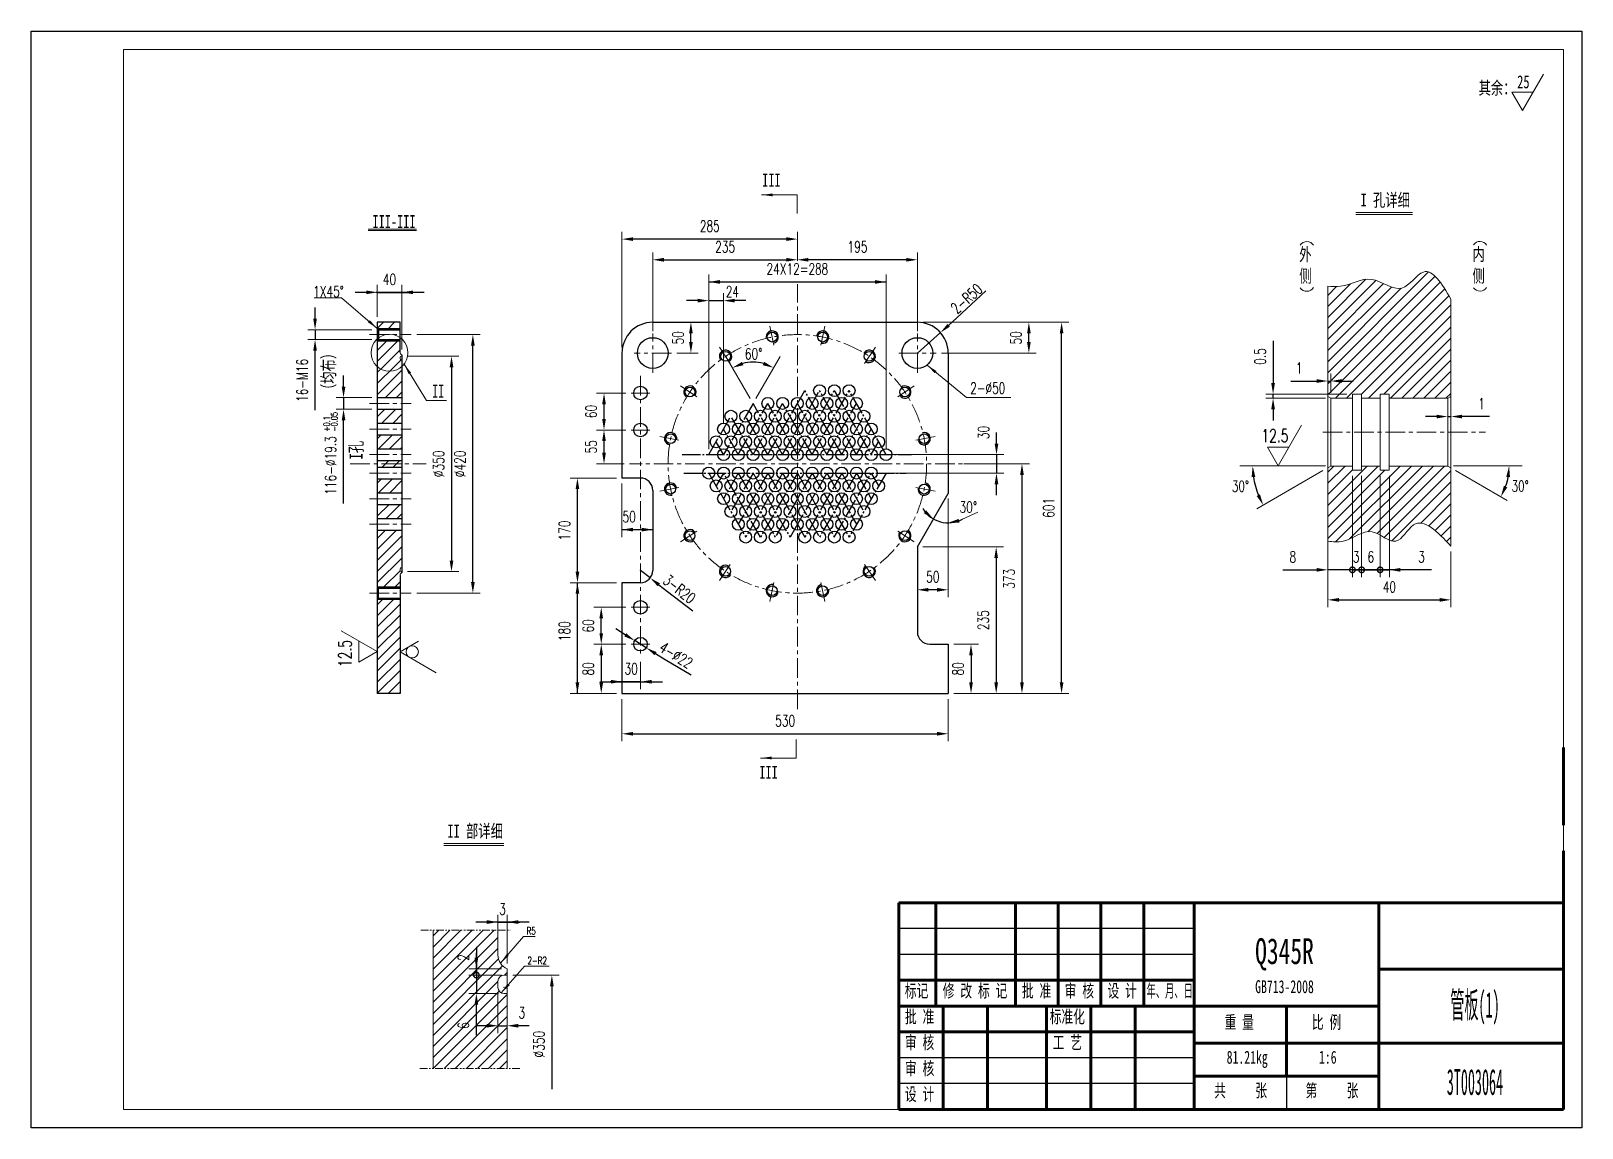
# Model space of a CAD drawing. Header units: millimetres. Extents: x 0 to 2520, y 0 to 1782.
import ezdxf

# ---------------------------------------------------------------- set-up
doc = ezdxf.new("R2010")
doc.units = ezdxf.units.MM
doc.header["$PDSIZE"] = -3
for name, pattern in [('CENTER', [50.8, 31.75, -6.35, 6.35, -6.35]), ('EB_DASH', [6, 3, -3]), ('EB_DASHDOT', [39, 30, -3, 3, -3]), ('PHANTOM', [2.5, 1.25, -0.25, 0.25, -0.25, 0.25, -0.25])]:
    doc.linetypes.add(name, pattern=pattern)
doc.layers.get('0').update_dxf_attribs({"lineweight": 0})
for name, color, linetype, lineweight in [('07', 6, 'PHANTOM', 18), ('25C', 1, 'CENTER', 18), ('CAXA1', 1, 'EB_DASHDOT', 25), ('CAXA3', 7, 'Continuous', 25), ('中心线', 1, 'CENTER', 9), ('尺寸线', 4, 'Continuous', 9), ('标注线', 4, 'Continuous', 5), ('点划线', 1, 'EB_DASHDOT', 5), ('粗线', 7, 'Continuous', 15), ('细线', 3, 'Continuous', 5), ('虚线', 2, 'EB_DASH', 5)]:
    doc.layers.add(name, color=color, linetype=linetype, lineweight=lineweight)
doc.layers.add('边框', color=7, linetype='Continuous', lineweight=18, plot=False)
doc.styles.get("Standard").update_dxf_attribs({"font": 'romans.shx', "width": 0.7})
doc.styles.add('TextStyle1', font='', dxfattribs={"width": 0.510669})
doc.styles.add('UserTxtStyle4', font='', dxfattribs={"width": 0.667})
doc.styles.add('尺寸', font='romans.shx', dxfattribs={"width": 0.7})
doc.styles.add('机械', font='', dxfattribs={"width": 0.4})
doc.styles.add('标准', font='', dxfattribs={"width": 0.667})
doc.styles.add('线性', font='romans.shx', dxfattribs={"width": 0.7})
doc.styles.get('TextStyle1').set_extended_font_data('宋体')
doc.styles.get('UserTxtStyle4').set_extended_font_data('宋体')
doc.styles.get('机械').set_extended_font_data('宋体')
doc.styles.get('标准').set_extended_font_data('宋体')
doc.dimstyles.new('副本标准', dxfattribs={"dimscale": 6, "dimtxt": 3, "dimasz": 3, "dimexe": 2, "dimexo": 1.5, "dimgap": 1, "dimtad": 1, "dimtih": 1, "dimtoh": 1, "dimdec": 1, "dimzin": 12, "dimdsep": 46, "dimtxsty": 'Standard', "dimcen": 0, "dimdle": 6, "dimclrd": 256, "dimclre": 256, "dimclrt": 256, "dimadec": 1, "dimazin": 3, "dimtfac": 1, "dimtdec": 1, "dimtmove": 1, "dimatfit": 0, "dimfxl": 0, "dimtolj": 1, "dimarcsym": 0})
doc.dimstyles.new('标准', dxfattribs={"dimscale": 6, "dimtxt": 3, "dimasz": 3, "dimexe": 2, "dimexo": 1.5, "dimgap": 2, "dimtad": 1, "dimdec": 1, "dimzin": 12, "dimdsep": 46, "dimtxsty": 'Standard', "dimcen": 0, "dimdle": 6, "dimclrd": 256, "dimclre": 256, "dimclrt": 256, "dimadec": 1, "dimazin": 3, "dimtfac": 1, "dimtdec": 1, "dimtmove": 0, "dimatfit": 0, "dimfxl": 0, "dimtolj": 1, "dimarcsym": 0})
pattern_1 = [(45, (0, 0), (-8.980256, 8.980256), [])]

msp = doc.modelspace()

# ---------------------------------------------------------------- texts
at = {"layer": '尺寸线', "width": 0.707}
for s, p in [('R5', (805.19, 314.07)), ('2-R2', (806.59, 265.93))]:
    msp.add_text(s, height=12, dxfattribs=at).set_placement(p)
at = {"layer": '尺寸线', "char_height": 21}
for s, insert, width, attachment_point, style in [('{\\fSimSun|b0|i0|c119|p8;III}', (1203, 1539.8), 54.88, 5, '线性'), ('{\\fSimSun|b0|i0|c119|p8;I} 孔详细', (2200.39, 1506.37), 158.7133, 5, '线性'), ('{\\fSimSun|b0|i0|c119|p8;III-III}', (589.82, 1472.39), 138.5067, 5, '线性'), ('II', (651.98, 1207.56), 16.8317, 1, '标准'), ('12.5', (2043.14, 1135.1), 54.6, 3, '尺寸'), ('{\\fSimSun|b0|i0|c119|p8;III}', (1198.32, 577.69), 54.88, 5, '线性'), ('{\\fSimSun|b0|i0|c119|p8;II} 部详细', (721.73, 481.2), 179.62, 5, '线性')]:
    msp.add_mtext(s, dxfattribs=dict(at, insert=insert, width=width, attachment_point=attachment_point, style=style))
at = {"layer": '尺寸线', "ltscale": 10, "char_height": 21, "width": 37.5667, "attachment_point": 5, "style": '线性'}
for s, insert in [('\\P外\\P侧', (2070.64, 1417.93)), ('\\P内\\P侧', (2352.06, 1418.22))]:
    msp.add_mtext(s, dxfattribs=dict(at, insert=insert))
at = {"layer": '尺寸线', "char_height": 18, "attachment_point": 1}
for s, insert, width in [('1X45%%D', (458.5, 1367.75), 37.8255), ('2-%%C50', (1525.8, 1210.86), 203.6705)]:
    msp.add_mtext(s, dxfattribs=dict(at, insert=insert, width=width))
at = {"layer": '尺寸线', "attachment_point": 5}
for s, insert, char_height, width, rotation in [('2-R50', (1520.05, 1347.32), 18, 84.4774, 41.59054), ('3-R20', (1053.5, 875.47), 18, 85.9637, 321.92284), ('12.5', (510.18, 770.9), 21, 54.6, 90), ('4-%%C22', (1048.11, 768.04), 18, 95.4528, 328.17297), ('%%C350', (825.24, 136.03), 18, 70.2, 90)]:
    msp.add_mtext(s, dxfattribs=dict(at, insert=insert, char_height=char_height, width=width, rotation=rotation))
at = {"layer": '尺寸线', "rotation": 90}
for s, insert, char_height, width, attachment_point, style in [('（均布）', (484.66, 1228.99), 21, 119.8867, 5, '线性'), ('{\\Fromans,gbcbig.shx;+0.1}', (475.27, 1131.04), 10.5, 47.3201, 1, '标准'), ('{\\Fromans,gbcbig.shx;-0.05}', (487.51, 1131.04), 10.5, 47.3201, 1, '标准'), ('{\\fSimSun|b0|i0|c119|p8;I}孔', (529.24, 1101.16), 21, 57.0033, 5, '线性')]:
    msp.add_mtext(s, dxfattribs=dict(at, insert=insert, char_height=char_height, width=width, attachment_point=attachment_point, style=style))
at = {"layer": '标注线', "char_height": 21, "attachment_point": 1}
for s, insert, width in [('其余：', (2351.89, 1700.02), 234.8844), ('{\\fSimSun|b0|i0|c119|p8;25}', (2414.76, 1710.04), 31.9159)]:
    msp.add_mtext(s, dxfattribs=dict(at, insert=insert, width=width))
at = {"layer": '标注线', "attachment_point": 5}
for s, insert, char_height, width, style in [('Q345R', (2036.64, 281.96), 42, 195.1642, '标准'), ('GB713-2008', (2036.64, 229.39), 21, 195.7867, '标准'), ('管板(1)', (2346.08, 194.45), 42, 251.6267, '机械'), ('3T003064', (2346.08, 74.45), 42, 333.4306, '机械')]:
    msp.add_mtext(s, dxfattribs=dict(at, insert=insert, char_height=char_height, width=width, style=style))
at = {"layer": '粗线', "char_height": 21, "attachment_point": 1}
for s, insert, width, style in [('标记', (1419.76, 233.39), 76.1047, 'UserTxtStyle4'), ('修 改 标 记', (1481.31, 233.39), 215.7078, 'UserTxtStyle4'), ('批 准', (1609.96, 233.39), 96.337, 'UserTxtStyle4'), ('审 核', (1679.46, 233.39), 94.4694, 'UserTxtStyle4'), ('设 计', (1748.96, 233.39), 95.7145, 'UserTxtStyle4'), ('年、月、日', (1812.59, 233.39), 145.728, 'TextStyle1'), ('批 准', (1419.91, 191.39), 96.337, 'UserTxtStyle4'), ('标准化', (1655.12, 191.39), 116.1025, 'UserTxtStyle4'), ('重 量', (1939.28, 182.39), 96.337, 'UserTxtStyle4'), ('比 例', (2081.04, 182.39), 90.423, 'UserTxtStyle4'), ('审 核', (1419.91, 149.39), 94.4694, 'UserTxtStyle4'), ('工 艺', (1659.91, 149.39), 95.092, 'UserTxtStyle4'), ('审 核', (1419.91, 107.39), 94.4694, 'UserTxtStyle4'), ('设 计', (1419.91, 65.39), 95.7145, 'UserTxtStyle4'), ('共     张', (1922.45, 71.39), 176.1769, 'UserTxtStyle4'), ('第     张', (2070.89, 71.39), 176.0213, 'UserTxtStyle4')]:
    msp.add_mtext(s, dxfattribs=dict(at, insert=insert, width=width, style=style))
at = {"layer": '粗线', "color": 0, "linetype": 'Continuous', "lineweight": 25, "char_height": 21, "attachment_point": 1, "style": 'UserTxtStyle4'}
for s, insert, width in [('81.21kg', (1942.71, 125.39), 136.4904), ('1:6', (2092.71, 125.39), 53.071)]:
    msp.add_mtext(s, dxfattribs=dict(at, insert=insert, width=width))

# ---------------------------------------------------------------- blocks, each defined once
blk = doc.blocks.new('CAXBLOCK70')
at = {"layer": '粗线', "color": 0, "linetype": 'Continuous', "lineweight": 70}
for p, q in [((180, 0), (180, 14)), ((180, 14), (180, 0))]:
    blk.add_line(p, q, dxfattribs=at)
blk = doc.blocks.new('_DotSmall')
at = {"color": 0, "linetype": 'ByBlock'}
blk.add_lwpolyline([(-0.0625, 0, 0.5, 0.5, 1), (0.0625, 0, 0.5, 0.5, 1)], format="xyseb", close=True, dxfattribs=at)
blk = doc.blocks.new('*X42')
at = {"layer": '标注线', "linetype": 'ByBlock'}
blk.add_hatch(color=256, dxfattribs=at).paths.add_polyline_path([(2107, 906.7), (2089, 909.7), (2089, 903.7)], flags=0)
for p, q in [((2107, 1066.4), (2107, 894.7)), ((2147, 1059.4), (2147, 894.7))]:
    blk.add_line(p, q, dxfattribs=at)
at = {"layer": '标注线', "linetype": 'ByBlock', "lineweight": -2}
for p, q in [((2147, 1068.4), (2147, 1068.4)), ((2034.1, 906.7), (2089, 906.7)), ((2147, 906.7), (2107, 906.7)), ((2147, 906.7), (2183, 906.7))]:
    blk.add_line(p, q, dxfattribs=at)
at = {"layer": '标注线', "linetype": 'ByBlock', "lineweight": -2, "xscale": 18, "yscale": 18, "zscale": 18, "rotation": 180}
blk.add_blockref('_DotSmall', (2147, 906.7), dxfattribs=at)
at = {"layer": '标注线', "linetype": 'ByBlock', "insert": (2050.3, 927.7), "char_height": 18, "width": 12.6, "attachment_point": 5}
blk.add_mtext('8', dxfattribs=at)
blk = doc.blocks.new('*X44')
at = {"layer": '标注线', "linetype": 'ByBlock'}
for p, q in [((2147, 1059.4), (2147, 894.7)), ((2162, 1059.4), (2162, 894.7))]:
    blk.add_line(p, q, dxfattribs=at)
at = {"layer": '标注线', "linetype": 'ByBlock', "lineweight": -2}
for p, q in [((2147, 906.7), (2111, 906.7)), ((2147, 906.7), (2162, 906.7)), ((2198, 906.7), (2162, 906.7))]:
    blk.add_line(p, q, dxfattribs=at)
at = {"layer": '标注线', "linetype": 'ByBlock', "lineweight": -2, "xscale": 18, "yscale": 18, "zscale": 18}
blk.add_blockref('_DotSmall', (2147, 906.7), dxfattribs=at)
at = {"layer": '标注线', "linetype": 'ByBlock', "lineweight": -2, "xscale": 18, "yscale": 18, "zscale": 18, "rotation": 180}
blk.add_blockref('_DotSmall', (2162, 906.7), dxfattribs=at)
at = {"layer": '标注线', "linetype": 'ByBlock', "insert": (2153, 927.7), "char_height": 18, "width": 10.8, "attachment_point": 5}
blk.add_mtext('3', dxfattribs=at)
blk = doc.blocks.new('*X45')
at = {"layer": '标注线', "linetype": 'ByBlock'}
for p, q in [((2162, 1059.4), (2162, 894.7)), ((2192, 1059.4), (2192, 894.7))]:
    blk.add_line(p, q, dxfattribs=at)
at = {"layer": '标注线', "linetype": 'ByBlock', "lineweight": -2}
for p, q in [((2162, 906.7), (2126, 906.7)), ((2162, 906.7), (2192, 906.7)), ((2228, 906.7), (2192, 906.7))]:
    blk.add_line(p, q, dxfattribs=at)
at = {"layer": '标注线', "linetype": 'ByBlock', "lineweight": -2, "xscale": 18, "yscale": 18, "zscale": 18}
blk.add_blockref('_DotSmall', (2162, 906.7), dxfattribs=at)
at = {"layer": '标注线', "linetype": 'ByBlock', "lineweight": -2, "xscale": 18, "yscale": 18, "zscale": 18, "rotation": 180}
blk.add_blockref('_DotSmall', (2192, 906.7), dxfattribs=at)
at = {"layer": '标注线', "linetype": 'ByBlock', "insert": (2177, 927.7), "char_height": 18, "width": 12.6, "attachment_point": 5}
blk.add_mtext('6', dxfattribs=at)
blk = doc.blocks.new('*X46')
at = {"layer": '标注线', "linetype": 'ByBlock'}
blk.add_hatch(color=256, dxfattribs=at).paths.add_polyline_path([(2207, 906.7), (2225, 903.7), (2225, 909.7)], flags=0)
at = {"layer": '标注线', "linetype": 'ByBlock', "lineweight": -2}
for p, q in [((2192, 1068.4), (2192, 1068.4)), ((2192, 906.7), (2156, 906.7)), ((2192, 906.7), (2207, 906.7)), ((2275.4, 906.7), (2225, 906.7))]:
    blk.add_line(p, q, dxfattribs=at)
at = {"layer": '标注线', "linetype": 'ByBlock'}
for p, q in [((2192, 1059.4), (2192, 894.7)), ((2207, 1059.4), (2207, 894.7))]:
    blk.add_line(p, q, dxfattribs=at)
at = {"layer": '标注线', "linetype": 'ByBlock', "lineweight": -2, "xscale": 18, "yscale": 18, "zscale": 18}
blk.add_blockref('_DotSmall', (2192, 906.7), dxfattribs=at)
at = {"layer": '标注线', "linetype": 'ByBlock', "insert": (2259.2, 927.7), "char_height": 18, "width": 10.8, "attachment_point": 5}
blk.add_mtext('3', dxfattribs=at)
blk = doc.blocks.new('*X47')
at = {"layer": '标注线', "linetype": 'ByBlock'}
for points in [[(2107, 857.9), (2125, 854.9), (2125, 860.9)], [(2307, 857.9), (2289, 854.9), (2289, 860.9)]]:
    blk.add_hatch(color=256, dxfattribs=at).paths.add_polyline_path(points, flags=0)
for p, q in [((2107, 944.2), (2107, 845.9)), ((2307, 936.4), (2307, 845.9))]:
    blk.add_line(p, q, dxfattribs=at)
at = {"layer": '标注线', "linetype": 'ByBlock', "lineweight": -2}
blk.add_line((2125, 857.9), (2289, 857.9), dxfattribs=at)
at = {"layer": '标注线', "linetype": 'ByBlock', "insert": (2207, 878.9), "char_height": 18, "width": 30.6, "attachment_point": 5}
blk.add_mtext('40', dxfattribs=at)
blk = doc.blocks.new('*X48')
at = {"layer": '尺寸线', "linetype": 'ByBlock'}
for points in [[(2302, 1155.7), (2284, 1152.7), (2284, 1158.7)], [(2307, 1155.7), (2325, 1152.7), (2325, 1158.7)]]:
    blk.add_hatch(color=256, dxfattribs=at).paths.add_polyline_path(points, flags=0)
at = {"layer": '尺寸线', "linetype": 'ByBlock', "lineweight": -2}
for p, q in [((2302, 1185.4), (2302, 1185.4)), ((2284, 1155.7), (2266, 1155.7)), ((2302, 1155.7), (2307, 1155.7)), ((2370, 1155.7), (2325, 1155.7))]:
    blk.add_line(p, q, dxfattribs=at)
at = {"layer": '尺寸线', "linetype": 'ByBlock'}
for p, q in [((2302, 1176.4), (2302, 1143.7)), ((2307, 1179.2), (2307, 1143.7))]:
    blk.add_line(p, q, dxfattribs=at)
at = {"layer": '尺寸线', "linetype": 'ByBlock', "insert": (2356.5, 1176.7), "char_height": 18, "width": 7.2, "attachment_point": 5}
blk.add_mtext('1', dxfattribs=at)
blk = doc.blocks.new('*X49')
at = {"layer": '尺寸线', "linetype": 'ByBlock'}
for points in [[(2107, 1213.4), (2089, 1210.4), (2089, 1216.4)], [(2112, 1213.4), (2130, 1210.4), (2130, 1216.4)]]:
    blk.add_hatch(color=256, dxfattribs=at).paths.add_polyline_path(points, flags=0)
at = {"layer": '尺寸线', "linetype": 'ByBlock', "lineweight": -2}
for p, q in [((2047, 1213.4), (2089, 1213.4)), ((2107, 1213.4), (2112, 1213.4)), ((2130, 1213.4), (2148, 1213.4)), ((2107, 1188.2), (2107, 1188.2))]:
    blk.add_line(p, q, dxfattribs=at)
at = {"layer": '尺寸线', "linetype": 'ByBlock'}
for p, q in [((2107, 1197.2), (2107, 1225.4)), ((2112, 1194.4), (2112, 1225.4))]:
    blk.add_line(p, q, dxfattribs=at)
at = {"layer": '尺寸线', "linetype": 'ByBlock', "insert": (2060.5, 1234.4), "char_height": 18, "width": 7.2, "attachment_point": 5}
blk.add_mtext('1', dxfattribs=at)
blk = doc.blocks.new('*X50')
at = {"layer": '尺寸线', "linetype": 'ByBlock'}
for points in [[(1440.2, 874.3), (1458.2, 877.3), (1458.2, 871.3)], [(1490.2, 874.3), (1472.2, 877.3), (1472.2, 871.3)]]:
    blk.add_hatch(color=256, dxfattribs=at).paths.add_polyline_path(points, flags=0)
for p, q in [((1490.2, 1022.8), (1490.2, 862.3)), ((1440.2, 934.8), (1440.2, 862.3))]:
    blk.add_line(p, q, dxfattribs=at)
at = {"layer": '尺寸线', "linetype": 'ByBlock', "lineweight": -2}
blk.add_line((1472.2, 874.3), (1458.2, 874.3), dxfattribs=at)
at = {"layer": '尺寸线', "linetype": 'ByBlock', "insert": (1465.2, 895.3), "char_height": 18, "width": 28.8, "attachment_point": 5}
blk.add_mtext('50', dxfattribs=at)
blk = doc.blocks.new('*X51')
at = {"layer": '标注线', "linetype": 'ByBlock'}
for points in [[(1466.1, 989.5), (1450.4, 998.8), (1454.3, 1003.4)], [(1490.2, 983.1), (1507.3, 989.4), (1508.4, 983.5)]]:
    blk.add_hatch(color=256, dxfattribs=at).paths.add_polyline_path(points, flags=0)
blk.add_line((1490.2, 1022.8), (1490.2, 962.1), dxfattribs=at)
at = {"layer": '标注线', "linetype": 'ByBlock', "lineweight": -2}
blk.add_arc((1490.2, 1031.8), 48.7, 211.8919, 298.5037, dxfattribs=at)
at = {"layer": '标注线', "linetype": 'ByBlock', "insert": (1522.9, 1008.6), "char_height": 18, "width": 41.4, "attachment_point": 5}
blk.add_mtext('30%%D', dxfattribs=at)
blk = doc.blocks.new('*X52')
at = {"layer": '尺寸线', "linetype": 'ByBlock'}
for points in [[(1527.3, 785.8), (1524.3, 767.8), (1530.3, 767.8)], [(1527.3, 705.8), (1524.3, 723.8), (1530.3, 723.8)]]:
    blk.add_hatch(color=256, dxfattribs=at).paths.add_polyline_path(points, flags=0)
for p, q in [((1499.2, 785.8), (1539.3, 785.8)), ((1499.2, 705.8), (1539.3, 705.8))]:
    blk.add_line(p, q, dxfattribs=at)
at = {"layer": '尺寸线', "linetype": 'ByBlock', "lineweight": -2}
blk.add_line((1527.3, 767.8), (1527.3, 723.8), dxfattribs=at)
at = {"layer": '尺寸线', "linetype": 'ByBlock', "insert": (1506.3, 745.8), "char_height": 18, "width": 36, "attachment_point": 5, "rotation": 90}
blk.add_mtext('80', dxfattribs=at)
blk = doc.blocks.new('*X53')
at = {"layer": '尺寸线', "linetype": 'ByBlock'}
for points in [[(1568.2, 943.8), (1565.2, 925.8), (1571.2, 925.8)], [(1568.2, 705.8), (1565.2, 723.8), (1571.2, 723.8)]]:
    blk.add_hatch(color=256, dxfattribs=at).paths.add_polyline_path(points, flags=0)
for p, q in [((1449.2, 943.8), (1580.2, 943.8)), ((1499.2, 705.8), (1580.2, 705.8))]:
    blk.add_line(p, q, dxfattribs=at)
at = {"layer": '尺寸线', "linetype": 'ByBlock', "lineweight": -2}
blk.add_line((1568.2, 925.8), (1568.2, 723.8), dxfattribs=at)
at = {"layer": '尺寸线', "linetype": 'ByBlock', "insert": (1547.2, 824.8), "char_height": 18, "width": 45, "attachment_point": 5, "rotation": 90}
blk.add_mtext('235', dxfattribs=at)
blk = doc.blocks.new('*X54')
at = {"layer": '尺寸线', "linetype": 'ByBlock'}
for points in [[(1610.1, 1078.8), (1607.1, 1060.8), (1613.1, 1060.8)], [(1610.1, 705.8), (1607.1, 723.8), (1613.1, 723.8)]]:
    blk.add_hatch(color=256, dxfattribs=at).paths.add_polyline_path(points, flags=0)
for p, q in [((1515.6, 1078.8), (1622.1, 1078.8)), ((1499.2, 705.8), (1622.1, 705.8))]:
    blk.add_line(p, q, dxfattribs=at)
at = {"layer": '尺寸线', "linetype": 'ByBlock', "lineweight": -2}
blk.add_line((1610.1, 1060.8), (1610.1, 723.8), dxfattribs=at)
at = {"layer": '尺寸线', "linetype": 'ByBlock', "insert": (1589.1, 892.3), "char_height": 18, "width": 45, "attachment_point": 5, "rotation": 90}
blk.add_mtext('373', dxfattribs=at)
blk = doc.blocks.new('*X55')
at = {"layer": '尺寸线', "linetype": 'ByBlock'}
for points in [[(1674.5, 1308.8), (1677.5, 1290.8), (1671.5, 1290.8)], [(1674.5, 705.8), (1677.5, 723.8), (1671.5, 723.8)]]:
    blk.add_hatch(color=256, dxfattribs=at).paths.add_polyline_path(points, flags=0)
for p, q in [((1449.2, 1308.8), (1686.5, 1308.8)), ((1499.2, 705.8), (1686.5, 705.8))]:
    blk.add_line(p, q, dxfattribs=at)
at = {"layer": '尺寸线', "linetype": 'ByBlock', "lineweight": -2}
blk.add_line((1674.5, 723.8), (1674.5, 1290.8), dxfattribs=at)
at = {"layer": '尺寸线', "linetype": 'ByBlock', "insert": (1653.5, 1007.3), "char_height": 18, "width": 43.2, "attachment_point": 5, "rotation": 90}
blk.add_mtext('601', dxfattribs=at)
blk = doc.blocks.new('*X56')
at = {"layer": '尺寸线', "linetype": 'ByBlock'}
for points in [[(1568.7, 1093.8), (1565.7, 1111.8), (1571.7, 1111.8)], [(1568.7, 1063.8), (1565.7, 1045.8), (1571.7, 1045.8)]]:
    blk.add_hatch(color=256, dxfattribs=at).paths.add_polyline_path(points, flags=0)
at = {"layer": '尺寸线', "linetype": 'ByBlock', "lineweight": -2}
for p, q in [((1568.7, 1111.8), (1568.7, 1129.8)), ((1389.2, 1093.8), (1389.2, 1093.8)), ((1568.7, 1093.8), (1568.7, 1063.8)), ((1568.7, 1027.8), (1568.7, 1045.8))]:
    blk.add_line(p, q, dxfattribs=at)
at = {"layer": '尺寸线', "linetype": 'ByBlock'}
for p, q in [((1398.2, 1093.8), (1580.7, 1093.8)), ((1385.9, 1063.8), (1580.7, 1063.8))]:
    blk.add_line(p, q, dxfattribs=at)
at = {"layer": '尺寸线', "linetype": 'ByBlock', "insert": (1547.7, 1129.8), "char_height": 18, "width": 36, "attachment_point": 5, "rotation": 90}
blk.add_mtext('30', dxfattribs=at)
blk = doc.blocks.new('*X57')
at = {"layer": '尺寸线', "linetype": 'ByBlock'}
for points in [[(1101.2, 1374.4), (1119.2, 1371.4), (1119.2, 1377.4)], [(1389.2, 1374.4), (1371.2, 1371.4), (1371.2, 1377.4)]]:
    blk.add_hatch(color=256, dxfattribs=at).paths.add_polyline_path(points, flags=0)
for p, q in [((1101.2, 1102.8), (1101.2, 1386.4)), ((1389.2, 1102.8), (1389.2, 1386.4))]:
    blk.add_line(p, q, dxfattribs=at)
at = {"layer": '尺寸线', "linetype": 'ByBlock', "lineweight": -2}
for p, q in [((1101.2, 1374.4), (1389.2, 1374.4)), ((1101.2, 1093.8), (1101.2, 1093.8))]:
    blk.add_line(p, q, dxfattribs=at)
at = {"layer": '尺寸线', "linetype": 'ByBlock', "insert": (1245.2, 1395.4), "char_height": 18, "width": 151.2, "attachment_point": 5}
blk.add_mtext('24X12=288', dxfattribs=at)
blk = doc.blocks.new('*X58')
at = {"layer": '标注线', "linetype": 'ByBlock'}
for points in [[(1139.7, 1235), (1155.2, 1244.6), (1157.5, 1239.1)], [(1206.7, 1235), (1188.9, 1239.1), (1191.2, 1244.6)]]:
    blk.add_hatch(color=256, dxfattribs=at).paths.add_polyline_path(points, flags=0)
for p, q in [((1168.7, 1184.8), (1129.2, 1253.2)), ((1177.7, 1184.8), (1217.2, 1253.2))]:
    blk.add_line(p, q, dxfattribs=at)
at = {"layer": '标注线', "linetype": 'ByBlock', "lineweight": -2}
blk.add_arc((1173.2, 1177), 67, 75.4353, 104.5647, dxfattribs=at)
at = {"layer": '标注线', "linetype": 'ByBlock', "insert": (1174, 1257.5), "char_height": 18, "width": 43.2, "attachment_point": 5}
blk.add_mtext('60%%D', dxfattribs=at)
blk = doc.blocks.new('*X59')
at = {"layer": '尺寸线', "linetype": 'ByBlock'}
for points in [[(1101.2, 1344), (1083.2, 1341), (1083.2, 1347)], [(1125.2, 1344), (1143.2, 1341), (1143.2, 1347)]]:
    blk.add_hatch(color=256, dxfattribs=at).paths.add_polyline_path(points, flags=0)
at = {"layer": '尺寸线', "linetype": 'ByBlock', "lineweight": -2}
for p, q in [((1083.2, 1344), (1065.2, 1344)), ((1101.2, 1344), (1125.2, 1344)), ((1161.2, 1344), (1143.2, 1344)), ((1101.2, 1093.8), (1101.2, 1093.8))]:
    blk.add_line(p, q, dxfattribs=at)
at = {"layer": '尺寸线', "linetype": 'ByBlock'}
for p, q in [((1101.2, 1102.8), (1101.2, 1356)), ((1125.2, 1144.4), (1125.2, 1356))]:
    blk.add_line(p, q, dxfattribs=at)
at = {"layer": '尺寸线', "linetype": 'ByBlock', "insert": (1139.5, 1358.7), "char_height": 18, "width": 30.6, "attachment_point": 5}
blk.add_mtext('24', dxfattribs=at)
blk = doc.blocks.new('*X60')
at = {"layer": '尺寸线', "linetype": 'ByBlock'}
for points in [[(1245.2, 1410.4), (1263.2, 1413.4), (1263.2, 1407.4)], [(1440.2, 1410.4), (1422.2, 1413.4), (1422.2, 1407.4)]]:
    blk.add_hatch(color=256, dxfattribs=at).paths.add_polyline_path(points, flags=0)
for p, q in [((1245.2, 1408.6), (1245.2, 1422.4)), ((1440.2, 1294.4), (1440.2, 1422.4))]:
    blk.add_line(p, q, dxfattribs=at)
at = {"layer": '尺寸线', "linetype": 'ByBlock', "lineweight": -2}
blk.add_line((1422.2, 1410.4), (1263.2, 1410.4), dxfattribs=at)
at = {"layer": '尺寸线', "linetype": 'ByBlock', "insert": (1342.7, 1431.4), "char_height": 18, "width": 41.4, "attachment_point": 5}
blk.add_mtext('195', dxfattribs=at)
blk = doc.blocks.new('*X61')
at = {"layer": '尺寸线', "linetype": 'ByBlock'}
for points in [[(1010.2, 1410.4), (1028.2, 1407.4), (1028.2, 1413.4)], [(1245.2, 1410.4), (1227.2, 1407.4), (1227.2, 1413.4)]]:
    blk.add_hatch(color=256, dxfattribs=at).paths.add_polyline_path(points, flags=0)
for p, q in [((1010.2, 1294.4), (1010.2, 1422.4)), ((1245.2, 1414.6), (1245.2, 1422.4))]:
    blk.add_line(p, q, dxfattribs=at)
at = {"layer": '尺寸线', "linetype": 'ByBlock', "lineweight": -2}
blk.add_line((1028.2, 1410.4), (1227.2, 1410.4), dxfattribs=at)
at = {"layer": '尺寸线', "linetype": 'ByBlock', "insert": (1127.7, 1431.4), "char_height": 18, "width": 45, "attachment_point": 5}
blk.add_mtext('235', dxfattribs=at)
blk = doc.blocks.new('*X62')
at = {"layer": '尺寸线', "linetype": 'ByBlock'}
for points in [[(960.2, 1444), (978.2, 1447), (978.2, 1441)], [(1245.2, 1444), (1227.2, 1447), (1227.2, 1441)]]:
    blk.add_hatch(color=256, dxfattribs=at).paths.add_polyline_path(points, flags=0)
for p, q in [((960.2, 1267.8), (960.2, 1456)), ((1245.2, 1414.6), (1245.2, 1456))]:
    blk.add_line(p, q, dxfattribs=at)
at = {"layer": '尺寸线', "linetype": 'ByBlock', "lineweight": -2}
blk.add_line((1227.2, 1444), (978.2, 1444), dxfattribs=at)
at = {"layer": '尺寸线', "linetype": 'ByBlock', "insert": (1102.7, 1465), "char_height": 18, "width": 46.8, "attachment_point": 5}
blk.add_mtext('285', dxfattribs=at)
blk = doc.blocks.new('*X63')
at = {"layer": '尺寸线', "linetype": 'ByBlock'}
for points in [[(960.2, 724.9), (942.2, 727.9), (942.2, 721.9)], [(990.2, 724.9), (1008.2, 727.9), (1008.2, 721.9)]]:
    blk.add_hatch(color=256, dxfattribs=at).paths.add_polyline_path(points, flags=0)
for p, q in [((990.2, 757.1), (990.2, 712.9)), ((960.2, 714.8), (960.2, 736.9))]:
    blk.add_line(p, q, dxfattribs=at)
at = {"layer": '尺寸线', "linetype": 'ByBlock', "lineweight": -2}
for p, q in [((924.2, 724.9), (942.2, 724.9)), ((975.2, 724.9), (941, 724.9)), ((975.2, 724.9), (941, 724.9)), ((941, 724.9), (997.4, 724.9)), ((990.2, 724.9), (960.2, 724.9)), ((1008.2, 724.9), (1026.2, 724.9))]:
    blk.add_line(p, q, dxfattribs=at)
at = {"layer": '尺寸线', "linetype": 'ByBlock', "insert": (975.2, 745.9), "char_height": 18, "width": 28.8, "attachment_point": 5}
blk.add_mtext('30', dxfattribs=at)
blk = doc.blocks.new('*X64')
at = {"layer": '尺寸线', "linetype": 'ByBlock'}
for points in [[(887.8, 885.8), (890.8, 867.8), (884.8, 867.8)], [(887.8, 705.8), (890.8, 723.8), (884.8, 723.8)]]:
    blk.add_hatch(color=256, dxfattribs=at).paths.add_polyline_path(points, flags=0)
for p, q in [((951.2, 885.8), (875.8, 885.8)), ((951.2, 705.8), (875.8, 705.8))]:
    blk.add_line(p, q, dxfattribs=at)
at = {"layer": '尺寸线', "linetype": 'ByBlock', "lineweight": -2}
for p, q in [((887.8, 705.8), (887.8, 885.8)), ((960.2, 705.8), (960.2, 705.8))]:
    blk.add_line(p, q, dxfattribs=at)
at = {"layer": '尺寸线', "linetype": 'ByBlock', "insert": (866.8, 807), "char_height": 18, "width": 43.2, "attachment_point": 5, "rotation": 90}
blk.add_mtext('180', dxfattribs=at)
blk = doc.blocks.new('*X65')
at = {"layer": '尺寸线', "linetype": 'ByBlock'}
for points in [[(887.8, 1055.8), (890.8, 1037.8), (884.8, 1037.8)], [(887.8, 885.8), (890.8, 903.8), (884.8, 903.8)]]:
    blk.add_hatch(color=256, dxfattribs=at).paths.add_polyline_path(points, flags=0)
for p, q in [((951.2, 1055.8), (875.8, 1055.8)), ((951.2, 885.8), (875.8, 885.8))]:
    blk.add_line(p, q, dxfattribs=at)
at = {"layer": '尺寸线', "linetype": 'ByBlock', "lineweight": -2}
blk.add_line((887.8, 903.8), (887.8, 1037.8), dxfattribs=at)
at = {"layer": '尺寸线', "linetype": 'ByBlock', "insert": (866.8, 970.8), "char_height": 18, "width": 43.2, "attachment_point": 5, "rotation": 90}
blk.add_mtext('170', dxfattribs=at)
blk = doc.blocks.new('*X66')
at = {"layer": '尺寸线', "linetype": 'ByBlock'}
for points in [[(960.2, 972), (978.2, 969), (978.2, 975)], [(1010.2, 972), (992.2, 969), (992.2, 975)]]:
    blk.add_hatch(color=256, dxfattribs=at).paths.add_polyline_path(points, flags=0)
at = {"layer": '尺寸线', "linetype": 'ByBlock', "lineweight": -2}
for p, q in [((960.2, 1055.8), (960.2, 1055.8)), ((960.2, 972), (1010.2, 972))]:
    blk.add_line(p, q, dxfattribs=at)
at = {"layer": '尺寸线', "linetype": 'ByBlock'}
for p, q in [((960.2, 1046.8), (960.2, 960)), ((1010.2, 1014.8), (1010.2, 960))]:
    blk.add_line(p, q, dxfattribs=at)
at = {"layer": '尺寸线', "linetype": 'ByBlock', "insert": (972, 993), "char_height": 18, "width": 28.8, "attachment_point": 5}
blk.add_mtext('50', dxfattribs=at)
blk = doc.blocks.new('*X67')
at = {"layer": '尺寸线', "linetype": 'ByBlock'}
for points in [[(717.9, 1288.8), (720.9, 1270.8), (714.9, 1270.8)], [(717.9, 868.8), (720.9, 886.8), (714.9, 886.8)]]:
    blk.add_hatch(color=256, dxfattribs=at).paths.add_polyline_path(points, flags=0)
for p, q in [((626.8, 1288.8), (729.9, 1288.8)), ((626.8, 868.8), (729.9, 868.8))]:
    blk.add_line(p, q, dxfattribs=at)
at = {"layer": '尺寸线', "linetype": 'ByBlock', "lineweight": -2}
blk.add_line((717.9, 886.8), (717.9, 1270.8), dxfattribs=at)
at = {"layer": '尺寸线', "linetype": 'ByBlock', "insert": (696.9, 1078.8), "char_height": 18, "width": 73.8, "attachment_point": 5, "rotation": 90}
blk.add_mtext('%%C420', dxfattribs=at)
blk = doc.blocks.new('*X68')
at = {"layer": '尺寸线', "linetype": 'ByBlock'}
for points in [[(461.5, 1296.8), (458.5, 1314.8), (464.5, 1314.8)], [(461.5, 1280.8), (458.5, 1262.8), (464.5, 1262.8)]]:
    blk.add_hatch(color=256, dxfattribs=at).paths.add_polyline_path(points, flags=0)
at = {"layer": '尺寸线', "linetype": 'ByBlock', "lineweight": -2}
for p, q in [((461.5, 1314.8), (461.5, 1332.8)), ((461.5, 1296.8), (461.5, 1280.8)), ((562.5, 1296.8), (562.5, 1296.8)), ((461.5, 1166.2), (461.5, 1262.8))]:
    blk.add_line(p, q, dxfattribs=at)
at = {"layer": '尺寸线', "linetype": 'ByBlock'}
for p, q in [((553.5, 1296.8), (449.5, 1296.8)), ((553.6, 1280.8), (449.5, 1280.8))]:
    blk.add_line(p, q, dxfattribs=at)
at = {"layer": '尺寸线', "linetype": 'ByBlock', "insert": (440.5, 1214.5), "char_height": 18, "width": 93.6, "attachment_point": 5, "rotation": 90}
blk.add_mtext('16-M16', dxfattribs=at)
blk = doc.blocks.new('*X69')
at = {"layer": '尺寸线', "linetype": 'ByBlock'}
for points in [[(562.6, 1357.5), (544.6, 1354.5), (544.6, 1360.5)], [(602.6, 1357.5), (620.6, 1354.5), (620.6, 1360.5)]]:
    blk.add_hatch(color=256, dxfattribs=at).paths.add_polyline_path(points, flags=0)
for p, q in [((562.6, 1317.8), (562.6, 1369.5)), ((602.6, 1264.8), (602.6, 1369.5))]:
    blk.add_line(p, q, dxfattribs=at)
at = {"layer": '尺寸线', "linetype": 'ByBlock', "lineweight": -2}
for p, q in [((544.6, 1357.5), (526.6, 1357.5)), ((616.8, 1357.5), (560.4, 1357.5)), ((562.6, 1357.5), (602.6, 1357.5)), ((582.6, 1357.5), (616.8, 1357.5)), ((582.6, 1357.5), (616.8, 1357.5)), ((638.6, 1357.5), (620.6, 1357.5))]:
    blk.add_line(p, q, dxfattribs=at)
at = {"layer": '尺寸线', "linetype": 'ByBlock', "insert": (582.6, 1378.5), "char_height": 18, "width": 30.6, "attachment_point": 5}
blk.add_mtext('40', dxfattribs=at)
blk = doc.blocks.new('*X70')
at = {"layer": '尺寸线', "linetype": 'Continuous'}
blk.add_hatch(color=256, dxfattribs=at).paths.add_polyline_path([(606.2, 1241), (617.5, 1226.9), (613.7, 1224.5)], flags=0)
for p, q in [((606.2, 1241), (642.6, 1181.6)), ((642.6, 1181.6), (675.1, 1181.6))]:
    blk.add_line(p, q, dxfattribs=at)
at = {"layer": '尺寸线'}
blk.add_line((675.1, 1181.6), (675.1, 1181.6), dxfattribs=at)
blk = doc.blocks.new('*X71')
at = {"layer": '尺寸线', "linetype": 'ByBlock'}
for points in [[(507.8, 1186.5), (504.8, 1204.5), (510.8, 1204.5)], [(507.8, 1167.5), (504.8, 1149.5), (510.8, 1149.5)]]:
    blk.add_hatch(color=256, dxfattribs=at).paths.add_polyline_path(points, flags=0)
at = {"layer": '尺寸线', "linetype": 'ByBlock', "lineweight": -2}
for p, q in [((507.8, 1204.5), (507.8, 1222.5)), ((507.8, 1186.5), (507.8, 1167.5)), ((562.6, 1186.5), (562.6, 1186.5)), ((507.8, 1014.4), (507.8, 1149.5))]:
    blk.add_line(p, q, dxfattribs=at)
at = {"layer": '尺寸线', "linetype": 'ByBlock'}
for p, q in [((553.6, 1186.5), (495.8, 1186.5)), ((553.6, 1167.5), (495.8, 1167.5))]:
    blk.add_line(p, q, dxfattribs=at)
at = {"layer": '尺寸线', "linetype": 'ByBlock', "insert": (486.8, 1076.2), "char_height": 18, "width": 131.4, "attachment_point": 5, "rotation": 90}
blk.add_mtext('116-%%C19.3', dxfattribs=at)
blk = doc.blocks.new('*X72')
at = {"layer": '尺寸线', "linetype": 'Continuous'}
blk.add_hatch(color=256, dxfattribs=at).paths.add_polyline_path([(1186.9, 1515.8), (1204.9, 1518), (1204.9, 1513.5)], flags=0)
for p, q in [((1186.9, 1515.8), (1244.7, 1515.8)), ((1244.7, 1515.8), (1244.7, 1485.6))]:
    blk.add_line(p, q, dxfattribs=at)
at = {"layer": '尺寸线'}
blk.add_line((1244.7, 1485.6), (1244.7, 1485.6), dxfattribs=at)
blk = doc.blocks.new('*X73')
at = {"layer": '尺寸线', "linetype": 'Continuous'}
blk.add_hatch(color=256, dxfattribs=at).paths.add_polyline_path([(1185.3, 601), (1203.3, 603.3), (1203.3, 598.8)], flags=0)
for p, q in [((1243.1, 601), (1243.1, 631.2)), ((1185.3, 601), (1243.1, 601))]:
    blk.add_line(p, q, dxfattribs=at)
at = {"layer": '尺寸线'}
blk.add_line((1243.1, 631.2), (1243.1, 631.2), dxfattribs=at)
blk = doc.blocks.new('*X74')
at = {"layer": '标注线', "linetype": 'ByBlock'}
for points in [[(1985, 1075.4), (1989.2, 1057.6), (1983.2, 1057.2)], [(2002, 1011.9), (1991.4, 1026.7), (1996.8, 1029.4)]]:
    blk.add_hatch(color=256, dxfattribs=at).paths.add_polyline_path(points, flags=0)
for p, q in [((2103, 1075.4), (1964, 1075.4)), ((2099.2, 1068), (1991.6, 1005.9))]:
    blk.add_line(p, q, dxfattribs=at)
at = {"layer": '标注线', "linetype": 'ByBlock', "lineweight": -2}
blk.add_arc((2112, 1075.4), 127, 188.1279, 201.8721, dxfattribs=at)
at = {"layer": '标注线', "linetype": 'ByBlock', "insert": (1964.9, 1042.5), "char_height": 18, "width": 41.4, "attachment_point": 5}
blk.add_mtext('30%%D', dxfattribs=at)
blk = doc.blocks.new('*X75')
at = {"layer": '标注线', "linetype": 'ByBlock'}
for points in [[(2401.6, 1075.4), (2403, 1057.2), (2397, 1057.7)], [(2388.3, 1025.5), (2393.1, 1043.1), (2398.6, 1040.6)]]:
    blk.add_hatch(color=256, dxfattribs=at).paths.add_polyline_path(points, flags=0)
for p, q in [((2311, 1075.4), (2422.6, 1075.4)), ((2314.7, 1068), (2398.7, 1019.5))]:
    blk.add_line(p, q, dxfattribs=at)
at = {"layer": '标注线', "linetype": 'ByBlock', "lineweight": -2}
blk.add_arc((2302, 1075.4), 99.7, 340.3589, 349.6411, dxfattribs=at)
at = {"layer": '标注线', "linetype": 'ByBlock', "insert": (2419.3, 1042.7), "char_height": 18, "width": 41.4, "attachment_point": 5}
blk.add_mtext('30%%D', dxfattribs=at)
blk = doc.blocks.new('*X76')
at = {"layer": '尺寸线', "linetype": 'ByBlock'}
for points in [[(758.6, 166.1), (740.6, 163.1), (740.6, 169.1)], [(773.6, 166.1), (791.6, 163.1), (791.6, 169.1)]]:
    blk.add_hatch(color=256, dxfattribs=at).paths.add_polyline_path(points, flags=0)
at = {"layer": '尺寸线', "linetype": 'ByBlock', "lineweight": -2}
for p, q in [((758.6, 228.4), (758.6, 228.4)), ((740.6, 166.1), (722.6, 166.1)), ((758.6, 166.1), (773.6, 166.1)), ((809.6, 166.1), (791.6, 166.1))]:
    blk.add_line(p, q, dxfattribs=at)
at = {"layer": '尺寸线', "linetype": 'ByBlock'}
for p, q in [((758.6, 219.4), (758.6, 154.1)), ((773.6, 175.6), (773.6, 154.1))]:
    blk.add_line(p, q, dxfattribs=at)
at = {"layer": '尺寸线', "linetype": 'ByBlock', "insert": (797.6, 187.1), "char_height": 18, "width": 10.8, "attachment_point": 5}
blk.add_mtext('3', dxfattribs=at)
blk = doc.blocks.new('*X77')
at = {"layer": '尺寸线', "linetype": 'ByBlock'}
blk.add_hatch(color=256, dxfattribs=at).paths.add_polyline_path([(723.6, 218.4), (720.6, 200.4), (726.6, 200.4)], flags=0)
at = {"layer": '尺寸线', "linetype": 'ByBlock', "lineweight": -2}
for p, q in [((723.6, 248.4), (723.6, 284.4)), ((723.6, 248.4), (723.6, 218.4)), ((768.6, 248.4), (768.6, 248.4)), ((723.6, 150.6), (723.6, 200.4))]:
    blk.add_line(p, q, dxfattribs=at)
at = {"layer": '尺寸线', "linetype": 'ByBlock'}
for p, q in [((759.6, 248.4), (711.6, 248.4)), ((759.6, 218.4), (711.6, 218.4))]:
    blk.add_line(p, q, dxfattribs=at)
at = {"layer": '尺寸线', "linetype": 'ByBlock', "lineweight": -2, "xscale": 18, "yscale": 18, "zscale": 18, "rotation": 270}
blk.add_blockref('_DotSmall', (723.6, 248.4), dxfattribs=at)
at = {"layer": '尺寸线', "linetype": 'ByBlock', "insert": (702.6, 166.5), "char_height": 18, "width": 36, "attachment_point": 5, "rotation": 90}
blk.add_mtext('6', dxfattribs=at)
blk = doc.blocks.new('*X78')
at = {"layer": '尺寸线', "linetype": 'ByBlock'}
blk.add_hatch(color=256, dxfattribs=at).paths.add_polyline_path([(723.6, 258.4), (720.6, 276.4), (726.6, 276.4)], flags=0)
at = {"layer": '尺寸线', "linetype": 'ByBlock', "lineweight": -2}
for p, q in [((723.6, 294.4), (723.6, 248.4)), ((723.6, 260.5), (723.6, 258.4))]:
    blk.add_line(p, q, dxfattribs=at)
at = {"layer": '尺寸线', "linetype": 'ByBlock'}
for p, q in [((764.6, 258.4), (711.6, 258.4)), ((764.6, 248.4), (711.6, 248.4))]:
    blk.add_line(p, q, dxfattribs=at)
at = {"layer": '尺寸线', "linetype": 'ByBlock', "lineweight": -2, "xscale": 18, "yscale": 18, "zscale": 18, "rotation": 90}
blk.add_blockref('_DotSmall', (723.6, 248.4), dxfattribs=at)
at = {"layer": '尺寸线', "linetype": 'ByBlock', "insert": (702.6, 276.7), "char_height": 18, "width": 36, "attachment_point": 5, "rotation": 90}
blk.add_mtext('2', dxfattribs=at)
blk = doc.blocks.new('*X79')
at = {"layer": '尺寸线', "linetype": 'ByBlock'}
for points in [[(758.6, 334.5), (740.6, 331.5), (740.6, 337.5)], [(773.6, 334.5), (791.6, 331.5), (791.6, 337.5)]]:
    blk.add_hatch(color=256, dxfattribs=at).paths.add_polyline_path(points, flags=0)
at = {"layer": '尺寸线', "linetype": 'ByBlock', "lineweight": -2}
for p, q in [((740.6, 334.5), (722.6, 334.5)), ((794.3, 334.5), (749.9, 334.5)), ((758.6, 334.5), (773.6, 334.5)), ((766.1, 334.5), (794.3, 334.5)), ((766.1, 334.5), (794.3, 334.5)), ((809.6, 334.5), (791.6, 334.5))]:
    blk.add_line(p, q, dxfattribs=at)
at = {"layer": '尺寸线', "linetype": 'ByBlock'}
for p, q in [((758.6, 290.3), (758.6, 346.5)), ((773.6, 267.4), (773.6, 346.5))]:
    blk.add_line(p, q, dxfattribs=at)
at = {"layer": '尺寸线', "linetype": 'ByBlock', "insert": (766.1, 355.5), "char_height": 18, "width": 10.8, "attachment_point": 5}
blk.add_mtext('3', dxfattribs=at)
blk = doc.blocks.new('*X80')
at = {"layer": '尺寸线', "linetype": 'Continuous'}
blk.add_hatch(color=256, dxfattribs=at).paths.add_polyline_path([(762.7, 267.6), (772.8, 282.6), (776.2, 279.7)], flags=0)
for p, q in [((762.7, 267.6), (800.4, 311)), ((800.4, 311), (819.1, 311))]:
    blk.add_line(p, q, dxfattribs=at)
at = {"layer": '尺寸线'}
blk.add_line((819.1, 311), (819.1, 311), dxfattribs=at)
blk = doc.blocks.new('*X81')
at = {"layer": '尺寸线', "linetype": 'Continuous'}
blk.add_hatch(color=256, dxfattribs=at).paths.add_polyline_path([(562.6, 1298.8), (547.4, 1308.9), (550.4, 1312.3)], flags=0)
for p, q in [((504.7, 1348.5), (460.3, 1348.5)), ((562.6, 1298.8), (504.7, 1348.5))]:
    blk.add_line(p, q, dxfattribs=at)
at = {"layer": '尺寸线'}
blk.add_line((460.3, 1348.5), (460.3, 1348.5), dxfattribs=at)
blk = doc.blocks.new('*X82')
at = {"layer": '尺寸线', "linetype": 'ByBlock'}
for points in [[(683.2, 1253.8), (680.2, 1235.8), (686.2, 1235.8)], [(683.2, 903.8), (680.2, 921.8), (686.2, 921.8)]]:
    blk.add_hatch(color=256, dxfattribs=at).paths.add_polyline_path(points, flags=0)
for p, q in [((611.6, 1253.8), (695.2, 1253.8)), ((611.6, 903.8), (695.2, 903.8))]:
    blk.add_line(p, q, dxfattribs=at)
at = {"layer": '尺寸线', "linetype": 'ByBlock', "lineweight": -2}
blk.add_line((683.2, 1235.8), (683.2, 921.8), dxfattribs=at)
at = {"layer": '尺寸线', "linetype": 'ByBlock', "insert": (662.2, 1078.8), "char_height": 18, "width": 70.2, "attachment_point": 5, "rotation": 90}
blk.add_mtext('%%C350', dxfattribs=at)
blk = doc.blocks.new('*X83')
at = {"layer": '尺寸线', "linetype": 'ByBlock'}
for points in [[(960.2, 640.4), (978.2, 637.4), (978.2, 643.4)], [(1490.2, 640.4), (1472.2, 637.4), (1472.2, 643.4)]]:
    blk.add_hatch(color=256, dxfattribs=at).paths.add_polyline_path(points, flags=0)
for p, q in [((960.2, 696.8), (960.2, 628.4)), ((1490.2, 696.8), (1490.2, 628.4))]:
    blk.add_line(p, q, dxfattribs=at)
at = {"layer": '尺寸线', "linetype": 'ByBlock', "lineweight": -2}
blk.add_line((978.2, 640.4), (1472.2, 640.4), dxfattribs=at)
at = {"layer": '尺寸线', "linetype": 'ByBlock', "insert": (1225.2, 661.4), "char_height": 18, "width": 45, "attachment_point": 5}
blk.add_mtext('530', dxfattribs=at)
blk = doc.blocks.new('*X84')
at = {"layer": '尺寸线', "linetype": 'ByBlock'}
for points in [[(926.5, 785.8), (923.5, 767.8), (929.5, 767.8)], [(926.5, 705.8), (923.5, 723.8), (929.5, 723.8)]]:
    blk.add_hatch(color=256, dxfattribs=at).paths.add_polyline_path(points, flags=0)
for p, q in [((966.2, 785.8), (914.5, 785.8)), ((951.2, 705.8), (914.5, 705.8))]:
    blk.add_line(p, q, dxfattribs=at)
at = {"layer": '尺寸线', "linetype": 'ByBlock', "lineweight": -2}
blk.add_line((926.5, 767.8), (926.5, 723.8), dxfattribs=at)
at = {"layer": '尺寸线', "linetype": 'ByBlock', "insert": (905.5, 745.8), "char_height": 18, "width": 36, "attachment_point": 5, "rotation": 90}
blk.add_mtext('80', dxfattribs=at)
blk = doc.blocks.new('*X85')
at = {"layer": '尺寸线', "linetype": 'ByBlock'}
for points in [[(926.5, 845.8), (929.5, 827.8), (923.5, 827.8)], [(926.5, 785.8), (929.5, 803.8), (923.5, 803.8)]]:
    blk.add_hatch(color=256, dxfattribs=at).paths.add_polyline_path(points, flags=0)
for p, q in [((966.2, 845.8), (914.5, 845.8)), ((966.2, 785.8), (914.5, 785.8))]:
    blk.add_line(p, q, dxfattribs=at)
at = {"layer": '尺寸线', "linetype": 'ByBlock', "lineweight": -2}
blk.add_line((926.5, 803.8), (926.5, 827.8), dxfattribs=at)
at = {"layer": '尺寸线', "linetype": 'ByBlock', "insert": (905.5, 815.8), "char_height": 18, "width": 36, "attachment_point": 5, "rotation": 90}
blk.add_mtext('60', dxfattribs=at)
blk = doc.blocks.new('*X86')
at = {"layer": '尺寸线', "linetype": 'ByBlock'}
for points in [[(931, 1133.8), (934, 1115.8), (928, 1115.8)], [(931, 1078.8), (934, 1096.8), (928, 1096.8)]]:
    blk.add_hatch(color=256, dxfattribs=at).paths.add_polyline_path(points, flags=0)
for p, q in [((966.2, 1133.8), (919, 1133.8)), ((963.5, 1078.8), (919, 1078.8))]:
    blk.add_line(p, q, dxfattribs=at)
at = {"layer": '尺寸线', "linetype": 'ByBlock', "lineweight": -2}
blk.add_line((931, 1096.8), (931, 1115.8), dxfattribs=at)
at = {"layer": '尺寸线', "linetype": 'ByBlock', "insert": (910, 1106.3), "char_height": 18, "width": 36, "attachment_point": 5, "rotation": 90}
blk.add_mtext('55', dxfattribs=at)
blk = doc.blocks.new('*X87')
at = {"layer": '尺寸线', "linetype": 'ByBlock'}
for points in [[(931, 1193.8), (934, 1175.8), (928, 1175.8)], [(931, 1133.8), (934, 1151.8), (928, 1151.8)]]:
    blk.add_hatch(color=256, dxfattribs=at).paths.add_polyline_path(points, flags=0)
for p, q in [((966.2, 1193.8), (919, 1193.8)), ((966.2, 1133.8), (919, 1133.8))]:
    blk.add_line(p, q, dxfattribs=at)
at = {"layer": '尺寸线', "linetype": 'ByBlock', "lineweight": -2}
blk.add_line((931, 1151.8), (931, 1175.8), dxfattribs=at)
at = {"layer": '尺寸线', "linetype": 'ByBlock', "insert": (910, 1163.8), "char_height": 18, "width": 36, "attachment_point": 5, "rotation": 90}
blk.add_mtext('60', dxfattribs=at)
blk = doc.blocks.new('*X88')
at = {"layer": '尺寸线', "linetype": 'Continuous'}
blk.add_hatch(color=256, dxfattribs=at).paths.add_polyline_path([(1455.8, 1239.3), (1471.2, 1229.7), (1468.3, 1226.2)], flags=0)
for p, q in [((1455.8, 1239.3), (1520, 1186.8)), ((1520, 1186.8), (1592, 1186.8))]:
    blk.add_line(p, q, dxfattribs=at)
at = {"layer": '尺寸线'}
blk.add_line((1592, 1186.8), (1592, 1186.8), dxfattribs=at)
blk = doc.blocks.new('*X89')
at = {"layer": '尺寸线', "linetype": 'ByBlock'}
for points in [[(1621.3, 1308.8), (1624.3, 1290.8), (1618.3, 1290.8)], [(1621.3, 1258.8), (1624.3, 1276.8), (1618.3, 1276.8)]]:
    blk.add_hatch(color=256, dxfattribs=at).paths.add_polyline_path(points, flags=0)
for p, q in [((1449.2, 1308.8), (1633.3, 1308.8)), ((1479.4, 1258.8), (1633.3, 1258.8))]:
    blk.add_line(p, q, dxfattribs=at)
at = {"layer": '尺寸线', "linetype": 'ByBlock', "lineweight": -2}
blk.add_line((1621.3, 1276.8), (1621.3, 1290.8), dxfattribs=at)
at = {"layer": '尺寸线', "linetype": 'ByBlock', "insert": (1600.3, 1283.8), "char_height": 18, "width": 36, "attachment_point": 5, "rotation": 90}
blk.add_mtext('50', dxfattribs=at)
blk = doc.blocks.new('*X90')
at = {"layer": '尺寸线', "linetype": 'ByBlock'}
for points in [[(2018.1, 1192.3), (2021.1, 1210.3), (2015.1, 1210.3)], [(2018.1, 1185.4), (2021.1, 1167.4), (2015.1, 1167.4)]]:
    blk.add_hatch(color=256, dxfattribs=at).paths.add_polyline_path(points, flags=0)
at = {"layer": '尺寸线', "linetype": 'ByBlock', "lineweight": -2}
for p, q in [((2018.1, 1278.7), (2018.1, 1210.3)), ((2018.1, 1185.4), (2018.1, 1192.3)), ((2112, 1185.4), (2112, 1185.4)), ((2018.1, 1167.4), (2018.1, 1149.4))]:
    blk.add_line(p, q, dxfattribs=at)
at = {"layer": '尺寸线', "linetype": 'ByBlock'}
for p, q in [((2138, 1192.3), (2006.1, 1192.3)), ((2103, 1185.4), (2006.1, 1185.4))]:
    blk.add_line(p, q, dxfattribs=at)
at = {"layer": '尺寸线', "linetype": 'ByBlock', "insert": (1997.1, 1253.5), "char_height": 18, "width": 36, "attachment_point": 5, "rotation": 90}
blk.add_mtext('0.5', dxfattribs=at)
blk = doc.blocks.new('*X91')
at = {"layer": '尺寸线', "linetype": 'Continuous'}
blk.add_hatch(color=256, dxfattribs=at).paths.add_polyline_path([(764.1, 219.4), (774.2, 234.5), (777.6, 231.5)], flags=0)
for p, q in [((764.1, 219.4), (801.8, 262.8)), ((801.8, 262.8), (842.1, 262.8))]:
    blk.add_line(p, q, dxfattribs=at)
at = {"layer": '尺寸线'}
blk.add_line((842.1, 262.8), (842.1, 262.8), dxfattribs=at)
blk = doc.blocks.new('*X92')
at = {"layer": '尺寸线', "linetype": 'ByBlock'}
for points in [[(1072.2, 1308.8), (1075.2, 1290.8), (1069.2, 1290.8)], [(1072.2, 1258.8), (1075.2, 1276.8), (1069.2, 1276.8)]]:
    blk.add_hatch(color=256, dxfattribs=at).paths.add_polyline_path(points, flags=0)
for p, q in [((1049.4, 1308.8), (1084.2, 1308.8)), ((1049.4, 1258.8), (1084.2, 1258.8))]:
    blk.add_line(p, q, dxfattribs=at)
at = {"layer": '尺寸线', "linetype": 'ByBlock', "lineweight": -2}
blk.add_line((1072.2, 1276.8), (1072.2, 1290.8), dxfattribs=at)
at = {"layer": '尺寸线', "linetype": 'ByBlock', "insert": (1051.2, 1283.8), "char_height": 18, "width": 36, "attachment_point": 5, "rotation": 90}
blk.add_mtext('50', dxfattribs=at)

# ---------------------------------------------------------------- dimensions: what is measured, and where the dimension line sits
at = {"layer": '尺寸线'}
for base, p1, p2, picture, middle in [((960.2, 1443.98), (1245.2, 1405.57), (960.2, 1258.85), '*X62', (1102.7, 1464.98)), ((1245.2, 1410.42), (1010.2, 1285.44), (1245.2, 1405.57), '*X61', (1127.7, 1431.42)), ((1245.2, 1410.42), (1440.2, 1285.44), (1245.2, 1399.57), '*X60', (1342.7, 1431.42)), ((602.58, 1357.54), (562.58, 1308.85), (602.58, 1255.85), '*X69', (582.58, 1378.54)), ((1125.2, 1343.96), (1101.2, 1093.85), (1125.2, 1135.42), '*X59', (1139.48, 1364.96)), ((1010.2, 972.03), (960.24, 1055.85), (1010.2, 1023.85), '*X66', (971.97, 993.03)), ((960.2, 724.89), (990.2, 766.09), (960.2, 705.85), '*X63', (975.2, 745.89))]:
    dim = msp.add_linear_dim(base=base, p1=p1, p2=p2, dimstyle='标准', override={"dimsah": 1, "dimtmove": 1, "dimtzin": 0}, dxfattribs=at)
    dim.commit()
    dim.dimension.update_dxf_attribs({"geometry": picture, "text_midpoint": middle, "dimtype": 160})
for base, p1, p2, text, override, picture, middle in [((1389.2, 1374.44), (1101.2, 1093.85), (1389.2, 1093.85), '24X12=<>', {"dimsah": 1, "dimtmove": 1, "dimtzin": 0}, '*X57', (1245.2, 1395.44)), ((2111.95, 1213.41), (2106.95, 1188.25), (2111.95, 1185.36), '1', {"dimsah": 1, "dimtzin": 0}, '*X49', (2060.47, 1213.41)), ((773.63, 334.45), (758.63, 281.27), (773.63, 258.35), '3', {"dimsah": 1, "dimtmove": 1, "dimtzin": 0}, '*X79', (766.13, 355.45)), ((773.63, 166.06), (758.63, 228.35), (773.63, 184.64), '3', {"dimsah": 1, "dimtmove": 1, "dimtzin": 0}, '*X76', (797.63, 187.06))]:
    dim = msp.add_linear_dim(base=base, p1=p1, p2=p2, text=text, dimstyle='标准', override=override, dxfattribs=at)
    dim.commit()
    dim.dimension.update_dxf_attribs({"geometry": picture, "text_midpoint": middle, "dimtype": 160})
for base, p1, p2, text, override, picture, middle in [((461.5, 1280.85), (562.45, 1296.85), (562.6, 1280.85), '16-M16', {"dimsah": 1, "dimtzin": 0}, '*X68', (461.5, 1214.55)), ((717.9, 1288.85), (617.81, 868.85), (617.81, 1288.85), '%%C<>', {"dimsah": 1, "dimtmove": 1, "dimtzin": 0}, '*X67', (696.9, 1078.85)), ((507.79, 1167.46), (562.58, 1186.51), (562.58, 1167.46), '116-%%C19.3', {"dimsah": 1, "dimtzin": 0}, '*X71', (507.79, 1076.22)), ((887.83, 1055.85), (960.2, 885.85), (960.2, 1055.85), '170', {"dimsah": 1, "dimtmove": 1, "dimtzin": 0}, '*X65', (866.83, 970.85)), ((723.62, 248.35), (773.63, 258.35), (773.63, 248.35), '2', {"dimblk2": 'DotSmall', "dimsah": 1, "dimatfit": 3, "dimtzin": 0}, '*X78', (723.62, 276.68))]:
    dim = msp.add_linear_dim(base=base, p1=p1, p2=p2, angle=90, text=text, dimstyle='标准', override=override, dxfattribs=at)
    dim.commit()
    dim.dimension.update_dxf_attribs({"geometry": picture, "text_midpoint": middle, "dimtype": 160})
for base, p1, p2, angle, override, picture, middle in [((1072.19, 1308.85), (1040.43, 1258.85), (1040.43, 1308.85), 90, {"dimsah": 1, "dimtzin": 0}, '*X92', (1072.19, 1283.85)), ((1621.35, 1308.85), (1470.43, 1258.85), (1440.2, 1308.85), 90, {"dimsah": 1, "dimtzin": 0}, '*X89', (1621.35, 1283.85)), ((1568.73, 1063.85), (1389.2, 1093.85), (1376.93, 1063.85), 90, {"dimsah": 1, "dimtmove": 1, "dimtzin": 0}, '*X56', (1547.73, 1129.85)), ((930.98, 1133.85), (972.55, 1078.85), (975.2, 1133.85), 90, {"dimsah": 1, "dimtzin": 0}, '*X86', (930.98, 1106.35)), ((1440.2, 874.31), (1490.2, 1031.85), (1440.2, 943.85), 180, {"dimsah": 1, "dimtzin": 0}, '*X50', (1465.2, 874.31)), ((887.83, 885.85), (960.2, 705.85), (960.2, 885.85), 90, {"dimsah": 1, "dimtmove": 1, "dimtzin": 0}, '*X64', (866.83, 807.01))]:
    dim = msp.add_linear_dim(base=base, p1=p1, p2=p2, angle=angle, dimstyle='标准', override=override, dxfattribs=at)
    dim.commit()
    dim.dimension.update_dxf_attribs({"geometry": picture, "text_midpoint": middle, "dimtype": 160})
for base, p1, p2, text, override, picture, middle in [((1674.53, 1308.85), (1490.2, 705.85), (1440.2, 1308.85), '601', {"dimsah": 1, "dimtzin": 0}, '*X55', (1653.53, 1007.35)), ((2018.07, 1192.3), (2111.95, 1185.36), (2146.95, 1192.3), '0.5', {"dimsah": 1, "dimtzin": 0}, '*X90', (1997.07, 1253.5)), ((683.18, 903.85), (602.58, 1253.85), (602.58, 903.85), '%%C<>', {"dimsah": 1, "dimtzin": 0}, '*X82', (662.18, 1078.85)), ((1568.18, 705.85), (1440.2, 943.85), (1490.2, 705.85), '235', {"dimsah": 1, "dimtzin": 0}, '*X53', (1547.18, 824.85)), ((723.62, 218.35), (768.63, 248.35), (768.63, 218.35), '6', {"dimblk1": 'DotSmall', "dimsah": 1, "dimatfit": 3, "dimtzin": 0}, '*X77', (702.62, 166.45))]:
    dim = msp.add_linear_dim(base=base, p1=p1, p2=p2, angle=90, text=text, dimstyle='标准', override=override, dxfattribs=at)
    dim.commit()
    dim.dimension.update_dxf_attribs({"geometry": picture, "text_midpoint": middle})
for base, p1, p2, picture, middle in [((930.98, 1193.85), (975.2, 1133.85), (975.2, 1193.85), '*X87', (909.98, 1163.85)), ((1610.07, 705.85), (1506.62, 1078.85), (1490.2, 705.85), '*X54', (1589.07, 892.35)), ((926.49, 845.85), (975.2, 785.85), (975.2, 845.85), '*X85', (905.49, 815.85)), ((926.49, 705.85), (975.2, 785.85), (960.2, 705.85), '*X84', (905.49, 745.85)), ((1527.34, 705.85), (1490.2, 785.85), (1490.2, 705.85), '*X52', (1506.34, 745.85))]:
    dim = msp.add_linear_dim(base=base, p1=p1, p2=p2, angle=90, dimstyle='标准', override={"dimsah": 1, "dimtzin": 0}, dxfattribs=at)
    dim.commit()
    dim.dimension.update_dxf_attribs({"geometry": picture, "text_midpoint": middle})
dim = msp.add_linear_dim(base=(2306.95, 1155.75), p1=(2301.95, 1185.36), p2=(2306.95, 1188.25), text='1', dimstyle='标准', override={"dimsah": 1, "dimtzin": 0}, dxfattribs=at)
dim.commit()
dim.dimension.update_dxf_attribs({"geometry": '*X48', "text_midpoint": (2356.45, 1176.75)})
dim = msp.add_linear_dim(base=(1490.2, 640.36), p1=(960.2, 705.85), p2=(1490.2, 705.85), dimstyle='标准', override={"dimsah": 1, "dimtzin": 0}, dxfattribs=at)
dim.commit()
dim.dimension.update_dxf_attribs({"geometry": '*X83', "text_midpoint": (1225.2, 661.36)})
at = {"layer": '标注线'}
dim = msp.add_angular_dim_2l(base=(1529.9, 1003.58), line1=((1490.2, 1291.85), (1490.2, 1031.85)), line2=((1440.2, 943.85), (1490.2, 1031.85)), text='30%%D', dimstyle='副本标准', override={"dimtad": 0, "dimtih": 1, "dimtoh": 1, "dimsah": 1, "dimtzin": 12}, dxfattribs=at)
dim.commit()
dim.dimension.update_dxf_attribs({"geometry": '*X51', "text_midpoint": (1522.92, 1008.55)})
for base, line1, line2, picture, middle in [((1173.83, 1244), ((1221.2, 1093.85), (1173.2, 1176.99)), ((1173.2, 1176.99), (1125.2, 1093.85)), '*X58', (1173.96, 1257.53)), ((1988.02, 1047.66), ((2106.95, 1072.47), (2111.95, 1075.36)), ((2111.95, 1075.36), (2146.95, 1075.36)), '*X74', (1964.92, 1042.49)), ((2398, 1048.65), ((2306.95, 1072.47), (2301.95, 1075.36)), ((2206.95, 1075.36), (2301.95, 1075.36)), '*X75', (2419.33, 1042.72))]:
    dim = msp.add_angular_dim_2l(base=base, line1=line1, line2=line2, dimstyle='副本标准', override={"dimtad": 0, "dimtih": 1, "dimtoh": 1, "dimsah": 1, "dimtzin": 12}, dxfattribs=at)
    dim.commit()
    dim.dimension.update_dxf_attribs({"geometry": picture, "text_midpoint": middle})
for base, p1, p2, text, override, picture, middle in [((2106.95, 906.75), (2146.95, 1068.42), (2106.95, 1075.36), '8', {"dimblk1": 'DotSmall', "dimsah": 1, "dimtzin": 0}, '*X42', (2050.3, 906.75)), ((2161.95, 906.75), (2146.95, 1068.42), (2161.95, 1068.42), '3', {"dimblk": 'DotSmall', "dimsah": 1, "dimtzin": 0}, '*X44', (2152.95, 906.75)), ((2191.95, 906.75), (2161.95, 1068.42), (2191.95, 1068.42), '6', {"dimblk": 'DotSmall', "dimsah": 1, "dimtzin": 0}, '*X45', (2176.95, 906.75))]:
    dim = msp.add_linear_dim(base=base, p1=p1, p2=p2, text=text, dimstyle='标准', override=override, dxfattribs=at)
    dim.commit()
    dim.dimension.update_dxf_attribs({"geometry": picture, "text_midpoint": middle, "dimtype": 160})
for base, p1, p2, text, override, picture, middle in [((2206.95, 906.75), (2191.95, 1068.42), (2206.95, 1068.42), '3', {"dimblk1": 'DotSmall', "dimsah": 1, "dimtzin": 0}, '*X46', (2259.15, 927.75)), ((2306.95, 857.92), (2106.95, 953.18), (2306.95, 945.39), '40', {"dimsah": 1, "dimtzin": 0}, '*X47', (2206.95, 878.92))]:
    dim = msp.add_linear_dim(base=base, p1=p1, p2=p2, text=text, dimstyle='标准', override=override, dxfattribs=at)
    dim.commit()
    dim.dimension.update_dxf_attribs({"geometry": picture, "text_midpoint": middle})

# ---------------------------------------------------------------- hatches: boundary and pattern name
at = {"layer": '尺寸线'}
h = msp.add_hatch(dxfattribs=at)
h.set_pattern_fill('ANSI31', color=256, style=0, pattern_type=0)
h.set_pattern_definition(pattern_1)
edge = h.paths.add_edge_path(flags=0)
edge.add_line((2306.95, 1188.25), (2306.95, 1346.49))
edge.add_spline(control_points=[(2306.95, 1346.49), (2292.38, 1371.24), (2267.69, 1413.18), (2226.91, 1346.66), (2177.51, 1392.16), (2138.24, 1365.17), (2113.94, 1366.85), (2106.95, 1367.34)], knot_values=[0, 0, 0, 0, 64.2667588, 108.8809686, 161.1095975, 214.0242376, 235.4143173, 235.4143173, 235.4143173, 235.4143173], weights=[1, 1, 1, 1, 1, 1, 1, 1], degree=3, periodic=0)
edge.add_line((2106.95, 1367.34), (2106.95, 1188.25))
edge.add_line((2106.95, 1188.25), (2111.95, 1185.36))
edge.add_line((2111.95, 1185.36), (2146.95, 1185.36))
edge.add_line((2146.95, 1185.36), (2146.95, 1192.3))
edge.add_line((2146.95, 1192.3), (2161.95, 1192.3))
edge.add_line((2161.95, 1192.3), (2161.95, 1185.36))
edge.add_line((2161.95, 1185.36), (2191.95, 1185.36))
edge.add_line((2191.95, 1185.36), (2191.95, 1192.3))
edge.add_line((2191.95, 1192.3), (2206.95, 1192.3))
edge.add_line((2206.95, 1192.3), (2206.95, 1185.36))
edge.add_line((2206.95, 1185.36), (2301.95, 1185.36))
edge.add_line((2301.95, 1185.36), (2306.95, 1188.25))
edge = h.paths.add_edge_path(flags=0)
edge.add_line((2306.95, 945.39), (2306.95, 1072.47))
edge.add_line((2306.95, 1072.47), (2301.95, 1075.36))
edge.add_line((2301.95, 1075.36), (2206.95, 1075.36))
edge.add_line((2206.95, 1075.36), (2206.95, 1068.42))
edge.add_line((2206.95, 1068.42), (2191.95, 1068.42))
edge.add_line((2191.95, 1068.42), (2191.95, 1075.36))
edge.add_line((2191.95, 1075.36), (2161.95, 1075.36))
edge.add_line((2161.95, 1075.36), (2161.95, 1068.42))
edge.add_line((2161.95, 1068.42), (2146.95, 1068.42))
edge.add_line((2146.95, 1068.42), (2146.95, 1075.36))
edge.add_line((2146.95, 1075.36), (2111.95, 1075.36))
edge.add_line((2111.95, 1075.36), (2106.95, 1072.47))
edge.add_line((2106.95, 1072.47), (2106.95, 953.18))
edge.add_spline(control_points=[(2106.95, 953.18), (2115.33, 952.27), (2140.49, 949.52), (2175.79, 983.66), (2219.29, 936.85), (2251.4, 1004.31), (2285.24, 968.41), (2306.95, 945.39)], knot_values=[0, 0, 0, 0, 25.6984625, 77.161266, 119.5778737, 159.8493475, 231.8874367, 231.8874367, 231.8874367, 231.8874367], weights=[1, 1, 1, 1, 1, 1, 1, 1], degree=3, periodic=0)
h = msp.add_hatch(dxfattribs=at)
h.set_pattern_fill('ANSI31', color=256, style=0, pattern_type=0)
h.set_pattern_definition(pattern_1)
h.paths.add_polyline_path([(599.58, 1298.85), (599.58, 1308.85), (562.58, 1308.85), (562.58, 1298.85)], flags=0)
h.paths.add_polyline_path([(599.58, 1296.85), (599.58, 1298.85), (562.58, 1298.85), (564.58, 1296.85)], flags=0)
h.paths.add_polyline_path([(599.58, 1278.85), (599.58, 1280.85), (564.58, 1280.85), (562.58, 1278.85)], flags=0)
edge = h.paths.add_edge_path(flags=0)
edge.add_line((602.59, 1237.14), (602.58, 1247.85))
edge.add_line((602.58, 1247.85), (601.58, 1247.85))
edge.add_arc((601.58, 1249.85), 2, 180, 270, ccw=False)
edge.add_line((599.58, 1249.85), (599.58, 1251.85))
edge.add_arc((601.58, 1251.85), 2, 90, 180, ccw=False)
edge.add_line((601.58, 1253.85), (602.58, 1253.85))
edge.add_line((602.58, 1253.85), (602.58, 1255.85))
edge.add_arc((604.58, 1260.43), 5, 180, 246.42184, ccw=False)
edge.add_line((599.58, 1260.43), (599.58, 1278.85))
edge.add_line((599.58, 1278.85), (562.58, 1278.85))
edge.add_line((562.58, 1278.85), (562.56, 1236.96))
edge.add_arc((582.48, 1259.4), 30, 228.41347, 312.09885)
edge = h.paths.add_edge_path(flags=0)
edge.add_line((602.58, 1186.51), (602.59, 1237.14))
edge.add_arc((582.48, 1259.4), 30, 228.41347, 312.09885, ccw=False)
edge.add_line((562.56, 1236.96), (562.58, 1186.51))
edge.add_line((562.58, 1186.51), (602.58, 1186.51))
h.paths.add_polyline_path([(602.58, 1144.94), (602.58, 1167.46), (562.58, 1167.46), (562.58, 1144.94)], flags=0)
h.paths.add_polyline_path([(602.58, 1103.37), (602.58, 1125.89), (562.58, 1125.89), (562.58, 1103.37)], flags=0)
h.paths.add_polyline_path([(602.58, 1078.85), (602.58, 1084.32), (562.58, 1084.32), (562.58, 1078.85)], flags=0)
h.paths.add_polyline_path([(602.58, 1073.37), (602.58, 1078.85), (562.58, 1078.85), (562.58, 1073.37)], flags=0)
h.paths.add_polyline_path([(602.58, 1031.8), (602.58, 1054.32), (562.58, 1054.32), (562.58, 1031.8)], flags=0)
h.paths.add_polyline_path([(602.58, 990.23), (602.58, 1012.75), (562.58, 1012.75), (562.58, 990.23)], flags=0)
edge = h.paths.add_edge_path(flags=0)
edge.add_line((599.58, 878.85), (599.58, 897.27))
edge.add_arc((604.58, 897.27), 5, 113.57816, 180, ccw=False)
edge.add_line((602.58, 901.85), (602.58, 903.85))
edge.add_line((602.58, 903.85), (601.58, 903.85))
edge.add_arc((601.58, 905.85), 2, 180, 270, ccw=False)
edge.add_line((599.58, 905.85), (599.58, 907.85))
edge.add_arc((601.58, 907.85), 2, 90, 180, ccw=False)
edge.add_line((601.58, 909.85), (602.58, 909.85))
edge.add_line((602.58, 909.85), (602.58, 971.18))
edge.add_line((602.58, 971.18), (562.58, 971.18))
edge.add_line((562.58, 971.18), (562.58, 878.85))
edge.add_line((562.58, 878.85), (599.58, 878.85))
h.paths.add_polyline_path([(599.58, 705.85), (599.58, 858.85), (562.58, 858.85), (562.58, 705.85)], flags=0)
for points in [[(1477.59, 1292.04), (1493.05, 1301.74), (1489.06, 1306.23)], [(1005.94, 893.51), (1018.26, 880.05), (1021.96, 884.77)], [(980.85, 791.65), (963.97, 798.59), (967.14, 803.69)], [(999.54, 780.05), (1013.25, 768.01), (1016.42, 773.1)], [(846.24, 248.35), (843.24, 230.35), (849.24, 230.35)]]:
    msp.add_hatch(color=256, dxfattribs=at).paths.add_polyline_path(points, flags=0)
h = msp.add_hatch(dxfattribs=at)
h.set_pattern_fill('ANSI31', color=256, style=0, pattern_type=0)
h.set_pattern_definition(pattern_1)
h.paths.add_polyline_path([(599.58, 876.85), (599.58, 878.85), (562.58, 878.85), (564.58, 876.85)], flags=0)
h.paths.add_polyline_path([(599.58, 858.85), (599.58, 860.85), (564.58, 860.85), (562.58, 858.85)], flags=0)
h = msp.add_hatch(dxfattribs=at)
h.set_pattern_fill('ANSI31', color=256, style=0, pattern_type=0)
h.set_pattern_definition(pattern_1)
edge = h.paths.add_edge_path(flags=0)
edge.add_line((773.63, 96.65), (773.63, 218.35))
edge.add_line((773.63, 218.35), (768.68, 218.35))
edge.add_arc((768.63, 228.35), 10, 179.73398, 270.26602, ccw=False)
edge.add_line((758.63, 228.4), (758.63, 238.31))
edge.add_arc((768.63, 238.35), 10, 89.73398, 180.26602, ccw=False)
edge.add_line((768.68, 248.35), (773.63, 248.35))
edge.add_line((773.63, 248.35), (773.67, 258.34))
edge.add_arc((783.63, 281.27), 25, 179.89359, 246.52823, ccw=False)
edge.add_line((758.63, 281.31), (758.63, 321.46))
edge.add_line((758.63, 321.46), (653.2, 321.46))
edge.add_line((653.2, 321.46), (653.2, 96.65))
edge.add_line((653.2, 96.65), (773.63, 96.65))

# ---------------------------------------------------------------- linework, layer by layer
at = {"layer": '07', "ltscale": 10}
for p, q in [((633.2, 321.46), (778.63, 321.46)), ((631.7, 96.65), (795.13, 96.65))]:
    msp.add_line(p, q, dxfattribs=at)
at = {"layer": '25C'}
for p, q in [((1245.2, 680.56), (1245.2, 1370.72)), ((549.96, 1288.85), (617.81, 1288.85)), ((1010.2, 1226.94), (1010.2, 1290.76)), ((1200.69, 1302.6), (1207.77, 1267.03)), ((1289.7, 1302.6), (1282.63, 1267.03)), ((1440.2, 1226.94), (1440.2, 1290.76)), ((1118.45, 1268.54), (1138.6, 1238.38)), ((1371.94, 1268.54), (1351.79, 1238.38)), ((1040.43, 1258.85), (979.96, 1258.85)), ((1409.96, 1258.85), (1470.43, 1258.85)), ((990.2, 1221.67), (990.2, 766.09)), ((1005.2, 1193.85), (975.2, 1193.85)), ((1055.51, 1205.59), (1085.67, 1185.44)), ((1434.88, 1205.59), (1404.73, 1185.44)), ((549.96, 1176.99), (617.81, 1176.99)), ((549.96, 1135.42), (617.81, 1135.42)), ((1005.2, 1133.85), (975.2, 1133.85)), ((1021.44, 1123.36), (1057.02, 1116.28)), ((1468.95, 1123.36), (1433.37, 1116.28)), ((549.96, 1093.85), (617.81, 1093.85)), ((518.74, 1078.85), (642.27, 1078.85)), ((549.96, 1063.85), (617.81, 1063.85)), ((1551.62, 1078.85), (972.55, 1078.85)), ((1021.44, 1034.34), (1057.02, 1041.42)), ((1468.95, 1034.34), (1433.37, 1041.42)), ((549.96, 1022.28), (617.81, 1022.28)), ((549.96, 980.71), (617.81, 980.71)), ((1055.51, 952.1), (1085.67, 972.25)), ((1434.88, 952.1), (1404.73, 972.25)), ((1118.45, 889.16), (1138.6, 919.32)), ((1371.94, 889.16), (1351.79, 919.32)), ((1200.69, 855.1), (1207.77, 890.67)), ((1289.7, 855.1), (1282.63, 890.67)), ((549.96, 868.85), (617.81, 868.85)), ((1005.2, 845.85), (975.2, 845.85)), ((1005.2, 785.85), (975.2, 785.85))]:
    msp.add_line(p, q, dxfattribs=at)
msp.add_circle((1245.2, 1078.85), 210, dxfattribs=at)
at = {"layer": 'CAXA1', "color": 1, "linetype": 'EB_DASHDOT', "lineweight": 25}
for p, q in [((1245.2, 1176.99), (1257.2, 1197.77)), ((1305.2, 1197.77), (1365.2, 1093.85)), ((1389.2, 1093.85), (1329.2, 1197.77)), ((1173.2, 1176.99), (1125.2, 1093.85)), ((1101.2, 1093.85), (1137.2, 1156.2)), ((1149.2, 1093.85), (1125.2, 1135.42)), ((1221.2, 1093.85), (1245.2, 1135.42)), ((1269.2, 1093.85), (1245.2, 1135.42)), ((1341.2, 1093.85), (1365.2, 1135.42)), ((1125.2, 1093.85), (1113.2, 1114.63)), ((1365.2, 1093.85), (1377.2, 1114.63)), ((1101.2, 1063.85), (1161.2, 959.93)), ((1125.2, 1063.85), (1113.2, 1043.06)), ((1149.2, 1063.85), (1125.2, 1022.28)), ((1185.2, 959.93), (1125.2, 1063.85)), ((1221.2, 1063.85), (1245.2, 1022.28)), ((1269.2, 1063.85), (1245.2, 1022.28)), ((1305.2, 959.93), (1365.2, 1063.85)), ((1389.2, 1063.85), (1329.2, 959.93)), ((1341.2, 1063.85), (1365.2, 1022.28)), ((1365.2, 1063.85), (1377.2, 1043.06)), ((1245.2, 980.71), (1233.2, 959.93)), ((1245.2, 980.71), (1257.2, 959.93))]:
    msp.add_line(p, q, dxfattribs=at)
at = {"layer": 'CAXA1'}
for p, q in [((1245.2, 1093.85), (1305.2, 1197.77)), ((1245.2, 1135.42), (1281.2, 1197.77)), ((1317.2, 1093.85), (1257.2, 1197.77)), ((1269.2, 1093.85), (1329.2, 1197.77)), ((1341.2, 1093.85), (1281.2, 1197.77)), ((1149.2, 1093.85), (1197.2, 1176.99)), ((1173.2, 1093.85), (1221.2, 1176.99)), ((1221.2, 1093.85), (1173.2, 1176.99)), ((1245.2, 1093.85), (1197.2, 1176.99)), ((1197.2, 1093.85), (1245.2, 1176.99)), ((1245.2, 1135.42), (1221.2, 1176.99)), ((1293.2, 1093.85), (1245.2, 1176.99)), ((1293.2, 1093.85), (1341.2, 1176.99)), ((1173.2, 1093.85), (1137.2, 1156.2)), ((1197.2, 1093.85), (1161.2, 1156.2)), ((1317.2, 1093.85), (1353.2, 1156.2)), ((1173.2, 1063.85), (1137.2, 1001.49)), ((1197.2, 1063.85), (1149.2, 980.71)), ((1149.2, 1063.85), (1209.2, 959.93)), ((1221.2, 1063.85), (1161.2, 959.93)), ((1173.2, 1063.85), (1233.2, 959.93)), ((1245.2, 1063.85), (1185.2, 959.93)), ((1197.2, 1063.85), (1245.2, 980.71)), ((1293.2, 1063.85), (1245.2, 980.71)), ((1245.2, 1063.85), (1305.2, 959.93)), ((1317.2, 1063.85), (1257.2, 959.93)), ((1269.2, 1063.85), (1329.2, 959.93)), ((1341.2, 1063.85), (1281.2, 959.93)), ((1293.2, 1063.85), (1341.2, 980.71)), ((1317.2, 1063.85), (1353.2, 1001.49)), ((1245.2, 1022.28), (1209.2, 959.93)), ((1245.2, 1022.28), (1281.2, 959.93))]:
    msp.add_line(p, q, dxfattribs=at)
at = {"layer": 'CAXA1', "linetype": 'EB_DASHDOT', "lineweight": 25}
for p, q in [((1057.86, 1093.85), (1430.44, 1093.85)), ((1060.44, 1063.85), (1421.93, 1063.85))]:
    msp.add_line(p, q, dxfattribs=at)
at = {"layer": 'CAXA3', "color": 0, "linetype": 'Continuous', "lineweight": 25}
for p, q in [((562.58, 1308.85), (562.58, 705.85)), ((599.58, 1308.85), (562.58, 1308.85)), ((564.58, 1296.85), (562.58, 1298.85)), ((564.58, 1296.85), (599.58, 1296.85)), ((564.58, 1296.85), (564.58, 1280.85)), ((599.58, 1260.43), (599.58, 1308.85)), ((1010.2, 1308.85), (1440.2, 1308.85)), ((1010.2, 1308.85), (1440.2, 1308.85)), ((564.58, 1280.85), (562.58, 1278.85)), ((564.58, 1280.85), (599.58, 1280.85)), ((602.58, 1255.85), (602.58, 1253.85)), ((602.58, 1253.85), (602.58, 903.85)), ((960.2, 1258.85), (960.2, 1055.85)), ((1490.2, 1258.85), (1490.2, 1030.45)), ((562.58, 1186.51), (602.58, 1186.51)), ((562.58, 1167.46), (602.58, 1167.46)), ((562.58, 1144.94), (602.58, 1144.94)), ((562.58, 1125.89), (602.58, 1125.89)), ((562.58, 1103.37), (602.58, 1103.37)), ((562.58, 1084.32), (602.58, 1084.32)), ((562.58, 1073.37), (602.58, 1073.37)), ((562.58, 1054.32), (602.58, 1054.32)), ((990.2, 1055.85), (960.2, 1055.85)), ((1010.2, 1035.85), (1010.2, 905.85)), ((562.58, 1031.8), (602.58, 1031.8)), ((562.58, 1012.75), (602.58, 1012.75)), ((1440.2, 943.85), (1490.2, 1030.45)), ((562.58, 990.23), (602.58, 990.23)), ((562.58, 971.18), (602.58, 971.18)), ((1440.2, 943.85), (1440.2, 805.85)), ((599.58, 897.27), (599.58, 705.85)), ((602.58, 901.85), (602.58, 903.85)), ((602.58, 903.85), (602.58, 901.85)), ((990.2, 885.85), (960.2, 885.85)), ((960.2, 885.85), (960.2, 705.85)), ((564.58, 876.85), (562.58, 878.85)), ((564.58, 860.85), (562.58, 858.85)), ((564.58, 876.85), (599.58, 876.85)), ((564.58, 860.85), (564.58, 876.85)), ((564.58, 860.85), (599.58, 860.85)), ((1460.2, 785.85), (1490.2, 785.85)), ((1490.2, 785.85), (1490.2, 705.85)), ((599.58, 705.85), (562.58, 705.85)), ((960.2, 705.85), (1490.2, 705.85))]:
    msp.add_line(p, q, dxfattribs=at)
for centre, radius in [((1204.23, 1284.81), 8), ((1286.17, 1284.81), 8), ((1010.2, 1258.85), 25), ((1128.53, 1253.46), 8), ((1361.87, 1253.46), 8), ((1440.2, 1258.85), 25), ((990.2, 1193.85), 11), ((1070.59, 1195.52), 8), ((1197.2, 1176.99), 9.65), ((1221.2, 1176.99), 9.65), ((1245.2, 1176.99), 9.65), ((1269.2, 1176.99), 9.65), ((1281.2, 1197.77), 9.65), ((1293.2, 1176.99), 9.65), ((1305.2, 1197.77), 9.65), ((1317.2, 1176.99), 9.65), ((1329.2, 1197.77), 9.65), ((1341.2, 1176.99), 9.65), ((1419.8, 1195.52), 8), ((1137.2, 1156.2), 9.65), ((1161.2, 1156.2), 9.65), ((1185.2, 1156.2), 9.65), ((1209.2, 1156.2), 9.65), ((1233.2, 1156.2), 9.65), ((1257.2, 1156.2), 9.65), ((1281.2, 1156.2), 9.65), ((1305.2, 1156.2), 9.65), ((1329.2, 1156.2), 9.65), ((1353.2, 1156.2), 9.65), ((990.2, 1133.85), 11), ((1125.2, 1135.42), 9.65), ((1149.2, 1135.42), 9.65), ((1173.2, 1135.42), 9.65), ((1197.2, 1135.42), 9.65), ((1221.2, 1135.42), 9.65), ((1245.2, 1135.42), 9.65), ((1269.78, 1135.63), 9.65), ((1293.2, 1135.42), 9.65), ((1317.2, 1135.42), 9.65), ((1341.2, 1135.42), 9.65), ((1365.2, 1135.42), 9.65), ((1039.23, 1119.82), 8), ((1113.2, 1114.63), 9.65), ((1137.2, 1114.63), 9.65), ((1161.2, 1114.63), 9.65), ((1185.2, 1114.63), 9.65), ((1209.2, 1114.63), 9.65), ((1233.2, 1114.63), 9.65), ((1257.2, 1114.63), 9.65), ((1281.2, 1114.63), 9.65), ((1305.2, 1114.63), 9.65), ((1329.2, 1114.63), 9.65), ((1353.2, 1114.63), 9.65), ((1377.2, 1114.63), 9.65), ((1451.16, 1119.82), 8), ((1125.2, 1093.85), 9.65), ((1149.2, 1093.85), 9.65), ((1173.2, 1093.85), 9.65), ((1197.2, 1093.85), 9.65), ((1221.2, 1093.85), 9.65), ((1245.2, 1093.85), 9.65), ((1269.2, 1093.85), 9.65), ((1293.2, 1093.85), 9.65), ((1317.2, 1093.85), 9.65), ((1341.2, 1093.85), 9.65), ((1365.2, 1093.85), 9.65), ((1389.2, 1093.85), 9.65), ((1101.2, 1063.85), 9.65), ((1125.2, 1063.85), 9.65), ((1149.2, 1063.85), 9.65), ((1173.2, 1063.85), 9.65), ((1197.2, 1063.85), 9.65), ((1221.2, 1063.85), 9.65), ((1245.2, 1063.85), 9.65), ((1269.2, 1063.85), 9.65), ((1293.2, 1063.85), 9.65), ((1317.2, 1063.85), 9.65), ((1341.2, 1063.85), 9.65), ((1365.2, 1063.85), 9.65), ((1039.23, 1037.88), 8), ((1113.2, 1043.06), 9.65), ((1137.2, 1043.06), 9.65), ((1161.2, 1043.06), 9.65), ((1185.2, 1043.06), 9.65), ((1209.2, 1043.06), 9.65), ((1233.2, 1043.06), 9.65), ((1257.2, 1043.06), 9.65), ((1281.2, 1043.06), 9.65), ((1305.2, 1043.06), 9.65), ((1329.2, 1043.06), 9.65), ((1353.2, 1043.06), 9.65), ((1377.2, 1043.06), 9.65), ((1451.16, 1037.88), 8), ((1125.2, 1022.28), 9.65), ((1137.2, 1001.49), 9.65), ((1149.2, 1022.28), 9.65), ((1161.2, 1001.49), 9.65), ((1173.2, 1022.28), 9.65), ((1185.2, 1001.49), 9.65), ((1197.2, 1022.28), 9.65), ((1209.2, 1001.49), 9.65), ((1221.2, 1022.28), 9.65), ((1233.2, 1001.49), 9.65), ((1245.2, 1022.28), 9.65), ((1257.2, 1001.49), 9.65), ((1269.78, 1022.06), 9.65), ((1281.2, 1001.49), 9.65), ((1293.2, 1022.28), 9.65), ((1305.2, 1001.49), 9.65), ((1317.2, 1022.28), 9.65), ((1329.2, 1001.49), 9.65), ((1341.2, 1022.28), 9.65), ((1353.2, 1001.49), 9.65), ((1365.2, 1022.28), 9.65), ((1149.2, 980.71), 9.65), ((1173.2, 980.71), 9.65), ((1197.2, 980.71), 9.65), ((1221.2, 980.71), 9.65), ((1245.2, 980.71), 9.65), ((1269.2, 980.71), 9.65), ((1293.2, 980.71), 9.65), ((1317.2, 980.71), 9.65), ((1341.2, 980.71), 9.65), ((1070.59, 962.18), 8), ((1161.2, 959.93), 9.65), ((1185.2, 959.93), 9.65), ((1209.2, 959.93), 9.65), ((1257.2, 959.93), 9.65), ((1281.2, 959.93), 9.65), ((1305.2, 959.93), 9.65), ((1329.2, 959.93), 9.65), ((1419.8, 962.18), 8), ((1128.53, 904.24), 8), ((1361.87, 904.24), 8), ((990.2, 845.85), 11), ((1204.23, 872.88), 8), ((1286.17, 872.88), 8), ((990.2, 785.85), 11)]:
    msp.add_circle(centre, radius, dxfattribs=at)
for centre, radius, start, end in [((1010.2, 1258.85), 50, 90, 180), ((1440.2, 1258.85), 50, 0, 90), ((990.2, 1035.85), 20, 0, 90), ((990.2, 905.85), 20, 270, 0), ((1460.2, 805.85), 20, 180, 270)]:
    msp.add_arc(centre, radius, start, end, dxfattribs=at)
at = {"layer": '中心线'}
msp.add_line((2099.13, 1130.36), (2363.18, 1130.36), dxfattribs=at)
at = {"layer": '尺寸线'}
for p, q in [((2152.61, 1487.05), (2244.46, 1487.05)), ((2152.61, 1484.05), (2244.46, 1484.05)), ((547.92, 1459.97), (626.25, 1459.97)), ((547.92, 1457.97), (626.25, 1457.97)), ((1513.46, 989.01), (1538.41, 1000.29)), ((670.94, 461.88), (768.47, 461.88)), ((670.94, 458.88), (768.47, 458.88)), ((782.63, 248.35), (858.24, 248.35))]:
    msp.add_line(p, q, dxfattribs=at)
at = {"layer": '尺寸线', "lineweight": -2}
for p, q in [((1504.52, 1315.94), (1551.38, 1360.11)), ((1491.05, 1303.99), (1504.52, 1315.94)), ((1477.59, 1292.04), (1440.2, 1258.85)), ((1005.94, 893.51), (990.2, 905.85)), ((1020.11, 882.41), (1034.28, 871.31)), ((1034.28, 871.31), (1075.08, 840.28)), ((965.56, 801.14), (950.26, 810.63)), ((999.54, 780.05), (980.85, 791.65)), ((1014.84, 770.55), (1030.13, 761.06)), ((1030.13, 761.06), (1072.53, 736.05)), ((846.24, 230.35), (846.24, 62.79))]:
    msp.add_line(p, q, dxfattribs=at)
at = {"layer": '尺寸线', "ltscale": 10}
for p, q in [((2026.16, 1075.86), (2064.27, 1141.86)), ((2026.16, 1075.86), (2008.84, 1105.86)), ((2043.48, 1105.86), (2008.84, 1105.86))]:
    msp.add_line(p, q, dxfattribs=at)
at = {"layer": '尺寸线'}
msp.add_circle((582.48, 1259.4), 30, dxfattribs=at)
at = {"layer": '尺寸线', "ltscale": 10}
for centre, start, end in [((2072.85, 1427.07), 32.04614, 145.43647), ((2354.27, 1427.35), 32.04614, 145.43647), ((2072.85, 1371.93), 214.56353, 327.95386), ((2354.27, 1372.22), 214.56353, 327.95386)]:
    msp.add_arc(centre, 12.8, start, end, dxfattribs=at)
at = {"layer": '尺寸线'}
for p in [(1477.59, 1292.04), (989.74, 1273.22), (600.37, 1248.25), (1030.66, 1244.48), (1440.2, 1258.85), (600.37, 909.44), (990.2, 905.85), (1005.94, 893.51), (980.85, 791.65), (999.54, 780.05), (768.63, 228.35), (773.63, 248.35), (762.6, 220.38)]:
    msp.add_point(p, dxfattribs=at)
at = {"layer": '标注线'}
for p, q in [((2423.39, 1653.15), (2457.21, 1711.72)), ((2406.23, 1682.88), (2440.56, 1682.88)), ((2423.39, 1653.15), (2406.23, 1682.88)), ((562.58, 773.81), (504, 807.63)), ((532.84, 756.64), (532.84, 790.98)), ((599.58, 773.39), (629.31, 790.56)), ((562.58, 773.81), (532.84, 756.64)), ((599.58, 773.39), (658.15, 739.57))]:
    msp.add_line(p, q, dxfattribs=at)
msp.add_circle((619.4, 773.39), 9.91, dxfattribs=at)
at = {"layer": '点划线', "linetype": 'Continuous', "lineweight": 25}
for p, q in [((1890, 324), (1410, 324)), ((1890, 282), (1410, 282)), ((1890, 114), (1410, 114)), ((1890, 72), (1410, 72))]:
    msp.add_line(p, q, dxfattribs=at)
at = {"layer": '粗线'}
for p, q in [((2490, 1752), (150, 1752)), ((150, 1752), (150, 30)), ((2490, 30), (2490, 1752)), ((2106.95, 1367.34), (2106.95, 953.18)), ((2306.95, 1346.49), (2306.95, 945.39)), ((599.58, 1251.85), (599.58, 1249.85)), ((602.58, 1253.85), (601.58, 1253.85)), ((602.58, 1247.85), (601.58, 1247.85)), ((602.58, 1255.85), (602.58, 1253.85)), ((2106.95, 1188.25), (2111.95, 1185.36)), ((2111.95, 1185.36), (2146.95, 1185.36)), ((2111.95, 1185.36), (2111.95, 1075.36)), ((2146.95, 1192.3), (2146.95, 1068.42)), ((2146.95, 1192.3), (2161.95, 1192.3)), ((2161.95, 1192.3), (2161.95, 1068.42)), ((2161.95, 1185.36), (2191.95, 1185.36)), ((2191.95, 1192.3), (2191.95, 1068.42)), ((2191.95, 1192.3), (2206.95, 1192.3)), ((2206.95, 1192.3), (2206.95, 1068.42)), ((2206.95, 1185.36), (2301.95, 1185.36)), ((2306.95, 1188.25), (2301.95, 1185.36)), ((2301.95, 1185.36), (2301.95, 1075.36)), ((2106.95, 1072.47), (2111.95, 1075.36)), ((2111.95, 1075.36), (2146.95, 1075.36)), ((2146.95, 1068.42), (2161.95, 1068.42)), ((2161.95, 1075.36), (2191.95, 1075.36)), ((2191.95, 1068.42), (2206.95, 1068.42)), ((2206.95, 1075.36), (2301.95, 1075.36)), ((2306.95, 1072.47), (2301.95, 1075.36)), ((599.58, 905.85), (599.58, 907.85)), ((602.58, 909.85), (601.58, 909.85)), ((602.58, 903.85), (601.58, 903.85)), ((602.58, 901.85), (602.58, 903.85)), ((653.2, 321.46), (653.2, 96.65)), ((758.63, 321.46), (758.63, 281.27)), ((773.63, 258.35), (773.63, 248.35)), ((758.63, 238.35), (758.63, 228.35)), ((773.63, 248.35), (768.63, 248.35)), ((773.63, 248.35), (773.63, 96.65)), ((773.63, 218.35), (768.63, 218.35)), ((150, 30), (2490, 30))]:
    msp.add_line(p, q, dxfattribs=at)
at = {"layer": '粗线', "color": 0, "linetype": 'Continuous', "lineweight": 70}
for p, q in [((2490, 576), (2490, 618)), ((2490, 534), (2490, 576)), ((2490, 492), (2490, 534))]:
    msp.add_line(p, q, dxfattribs=at)
at = {"layer": '粗线', "linetype": 'Continuous', "lineweight": 70}
for p, q in [((1410, 366), (2490, 366)), ((1410, 366), (1410, 30)), ((1470, 198), (1470, 366)), ((1599.5, 198), (1599.5, 366)), ((1669, 198), (1669, 366)), ((1738.5, 198), (1738.5, 366)), ((1808, 198), (1808, 366)), ((1890, 366), (1890, 30)), ((2190, 30), (2190, 366)), ((2490, 366), (2490, 30)), ((2490, 258), (2190, 258)), ((1890, 240), (1410, 240)), ((2190, 198), (1410, 198)), ((1482, 30), (1482, 198)), ((1554, 30), (1554, 198)), ((1650, 30), (1650, 198)), ((1722, 30), (1722, 198)), ((1794, 30), (1794, 198)), ((2040, 198), (2040, 84)), ((1890, 156), (1410, 156)), ((2190, 138), (1890, 138)), ((2490, 138), (2190, 138)), ((2190, 84), (1890, 84)), ((2490, 30), (1410, 30))]:
    msp.add_line(p, q, dxfattribs=at)
at = {"layer": '粗线'}
for centre, radius, start, end in [((604.58, 1260.43), 5, 180, 246.42182), ((601.58, 1251.85), 2, 90, 180), ((601.58, 1249.85), 2, 180, 270), ((601.58, 907.85), 2, 90, 180), ((601.58, 905.85), 2, 180, 270), ((604.58, 897.27), 5, 113.57818, 180), ((783.63, 281.27), 25, 180, 246.42182), ((768.63, 238.35), 10, 90, 180), ((768.63, 228.35), 10, 180, 270)]:
    msp.add_arc(centre, radius, start, end, dxfattribs=at)
for points, knots in [([(2306.95, 1346.49), (2292.38, 1371.24), (2267.69, 1413.18), (2226.91, 1346.66), (2177.51, 1392.16), (2138.24, 1365.17), (2113.94, 1366.85), (2106.95, 1367.34)], [0, 0, 0, 0, 7496.3884829, 12700.4077182, 18792.609962, 24964.8319003, 27459.8752269, 27459.8752269, 27459.8752269, 27459.8752269]), ([(2306.95, 945.39), (2285.24, 968.41), (2251.4, 1004.31), (2219.29, 936.85), (2175.79, 983.66), (2140.49, 949.52), (2115.33, 952.27), (2106.95, 953.18)], [0, 0, 0, 0, 8428.5018935, 13140.2897469, 18103.0596158, 24124.2400931, 27130.9764249, 27130.9764249, 27130.9764249, 27130.9764249])]:
    msp.add_open_spline(points, degree=3, knots=knots, dxfattribs=at)
at = {"layer": '细线', "linetype": 'Continuous', "lineweight": 25}
for p, q in [((562.58, 1298.85), (599.58, 1298.85)), ((562.58, 1278.85), (599.58, 1278.85)), ((562.58, 878.85), (599.58, 878.85)), ((562.58, 858.85), (599.58, 858.85))]:
    msp.add_line(p, q, dxfattribs=at)
for centre, start, end in [((1204.23, 1284.81), 283.25, 194.47786), ((1286.17, 1284.81), 260.75, 171.97786), ((1128.53, 1253.46), 305.75, 216.97786), ((1361.87, 1253.46), 238.25, 149.47786), ((1070.59, 1195.52), 328.25, 239.47786), ((1419.8, 1195.52), 215.75, 126.97786), ((1039.23, 1119.82), 350.75, 261.97786), ((1451.16, 1119.82), 193.25, 104.47786), ((1039.23, 1037.88), 13.25, 284.47786), ((1451.16, 1037.88), 170.75, 81.97786), ((1070.59, 962.18), 35.75, 306.97786), ((1419.8, 962.18), 148.25, 59.47786), ((1128.53, 904.24), 58.25, 329.47786), ((1361.87, 904.24), 125.75, 36.97786), ((1204.23, 872.88), 80.75, 351.97786), ((1286.17, 872.88), 103.25, 14.47786)]:
    msp.add_arc(centre, 10, start, end, dxfattribs=at)
at = {"layer": '虚线', "linetype": 'Continuous', "lineweight": 25}
msp.add_line((2040, 84), (2040, 30), dxfattribs=at)
at = {"layer": '边框', "linetype": 'Continuous', "lineweight": 25}
for p, q in [((0, 0), (0, 1782)), ((0, 1782), (2520, 1782)), ((2520, 1782), (2520, 0)), ((2520, 0), (0, 0))]:
    msp.add_line(p, q, dxfattribs=at)

# ---------------------------------------------------------------- block references
at = {"layer": '尺寸线'}
for name in ['*X72', '*X81', '*X70', '*X88', '*X73', '*X80', '*X91']:
    msp.add_blockref(name, (0, 0), dxfattribs=at)
at = {"layer": '粗线', "color": 0, "linetype": 'ByBlock', "lineweight": -2, "xscale": 6, "yscale": 6, "zscale": 6}
msp.add_blockref('CAXBLOCK70', (1410, 366), dxfattribs=at)

msp.set_redraw_order([(e.dxf.handle, doc.entitydb.next_handle()) for e in msp.query("TEXT MTEXT ATTDEF DIMENSION ARC_DIMENSION")])  # texts and dimensions are drawn at this point

doc.saveas('drawing.dxf')
